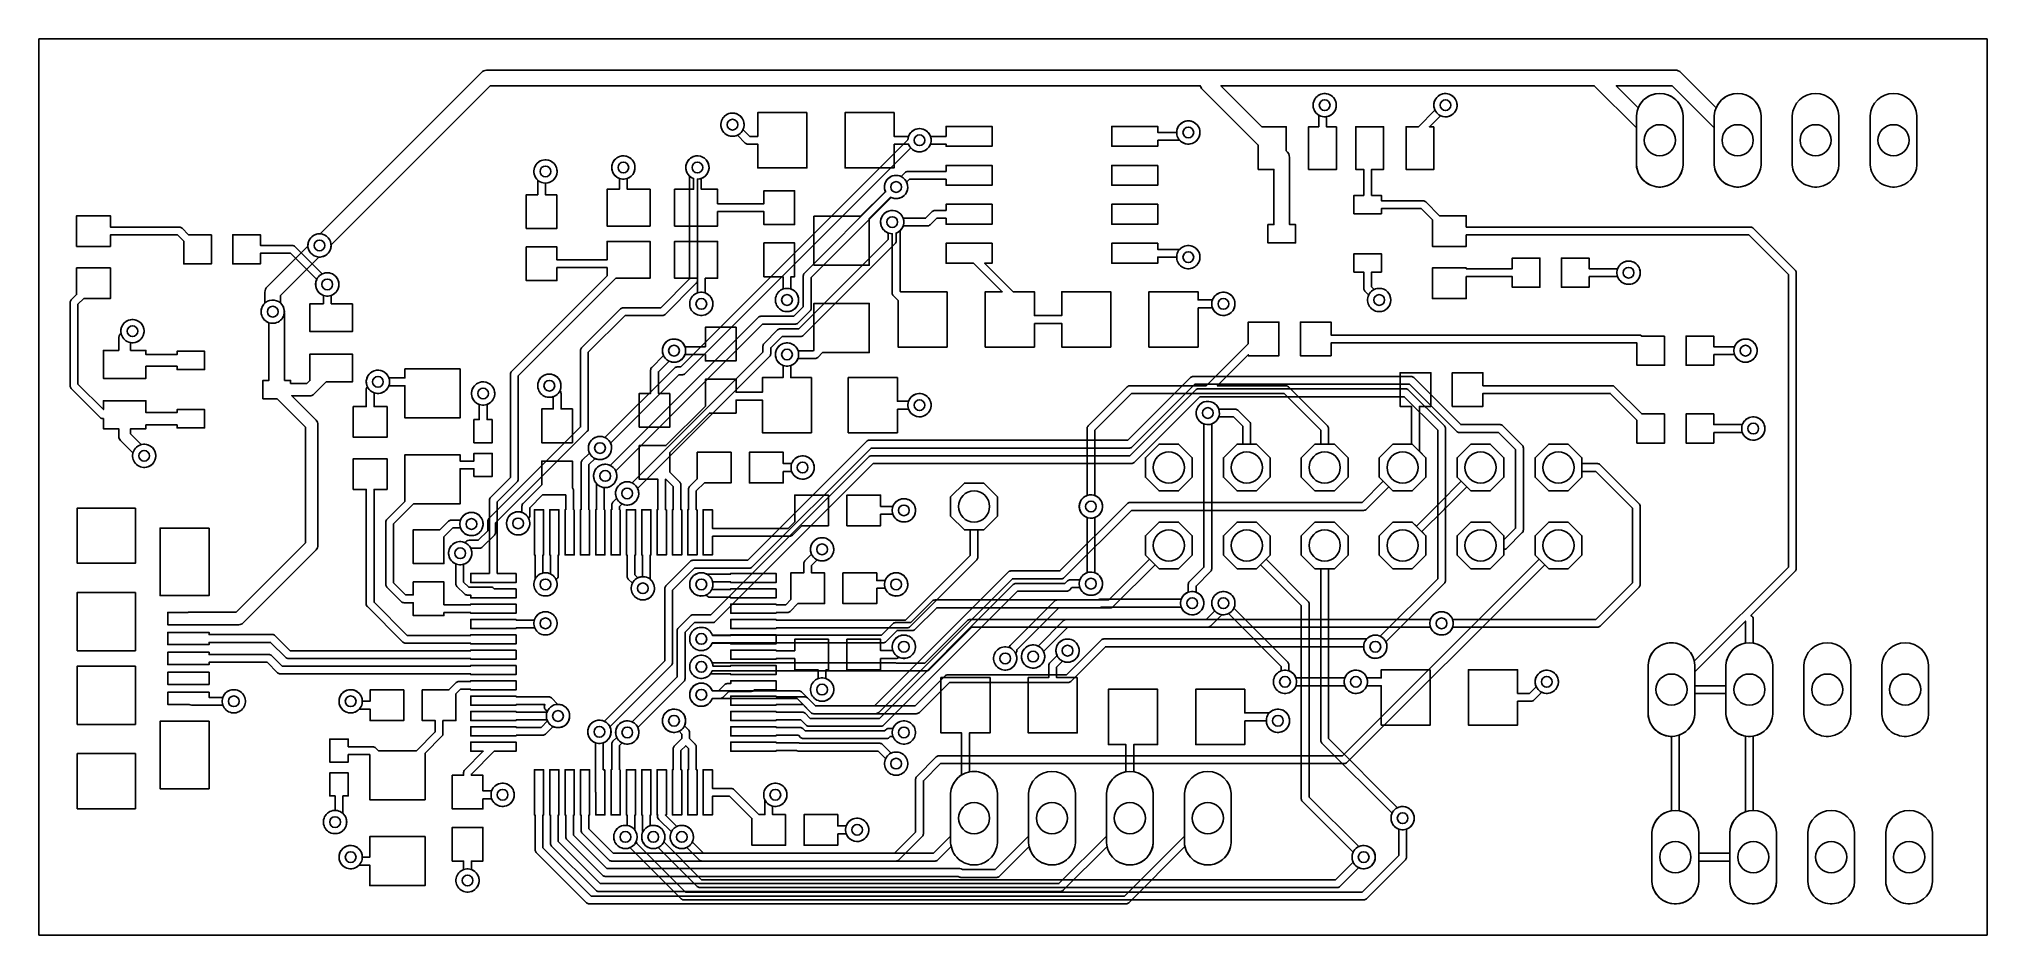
# Model space of a CAD drawing. Header units: millimetres. Extents: x 0 to 63.5, y 0 to 29.2.
import ezdxf

# ---------------------------------------------------------------- set-up
doc = ezdxf.new("R2010")
doc.units = ezdxf.units.MM

msp = doc.modelspace()

# ---------------------------------------------------------------- linework, layer by layer
at = {"layer": '16_copper'}
for points in [[(41.984, 26.679), (42.032, 26.692), (42.078, 26.711), (42.121, 26.736), (42.16, 26.766), (42.195, 26.801), (42.225, 26.84), (42.25, 26.883), (42.269, 26.929), (42.282, 26.977), (42.288, 27.026), (42.288, 27.076), (42.282, 27.125), (42.269, 27.173), (42.25, 27.219), (42.225, 27.262), (42.195, 27.301), (42.16, 27.336), (42.121, 27.366), (42.078, 27.391), (42.032, 27.41), (41.984, 27.423), (41.935, 27.429), (41.885, 27.429), (41.836, 27.423), (41.788, 27.41), (41.742, 27.391), (41.699, 27.366), (41.66, 27.336), (41.625, 27.301), (41.595, 27.262), (41.57, 27.219), (41.551, 27.173), (41.538, 27.125), (41.532, 27.076), (41.532, 27.026), (41.538, 26.977), (41.551, 26.929), (41.57, 26.883), (41.595, 26.84), (41.625, 26.801), (41.66, 26.766), (41.699, 26.736), (41.742, 26.711), (41.788, 26.692), (41.836, 26.679), (41.885, 26.673), (41.935, 26.673)], [(45.921, 26.679), (45.969, 26.692), (46.015, 26.711), (46.058, 26.736), (46.097, 26.766), (46.132, 26.801), (46.162, 26.84), (46.187, 26.883), (46.206, 26.929), (46.219, 26.977), (46.225, 27.026), (46.225, 27.076), (46.219, 27.125), (46.206, 27.173), (46.187, 27.219), (46.162, 27.262), (46.132, 27.301), (46.097, 27.336), (46.058, 27.366), (46.015, 27.391), (45.969, 27.41), (45.921, 27.423), (45.872, 27.429), (45.822, 27.429), (45.773, 27.423), (45.725, 27.41), (45.679, 27.391), (45.636, 27.366), (45.597, 27.336), (45.562, 27.301), (45.532, 27.262), (45.507, 27.219), (45.488, 27.173), (45.475, 27.125), (45.469, 27.076), (45.469, 27.026), (45.475, 26.977), (45.488, 26.929), (45.507, 26.883), (45.532, 26.84), (45.562, 26.801), (45.597, 26.766), (45.636, 26.736), (45.679, 26.711), (45.725, 26.692), (45.773, 26.679), (45.822, 26.673), (45.872, 26.673)], [(22.68, 26.044), (22.728, 26.057), (22.774, 26.076), (22.817, 26.101), (22.856, 26.131), (22.891, 26.166), (22.921, 26.205), (22.946, 26.248), (22.965, 26.294), (22.978, 26.342), (22.984, 26.391), (22.984, 26.441), (22.978, 26.49), (22.965, 26.538), (22.946, 26.584), (22.921, 26.627), (22.891, 26.666), (22.856, 26.701), (22.817, 26.731), (22.774, 26.756), (22.728, 26.775), (22.68, 26.788), (22.631, 26.794), (22.581, 26.794), (22.532, 26.788), (22.484, 26.775), (22.438, 26.756), (22.395, 26.731), (22.356, 26.701), (22.321, 26.666), (22.291, 26.627), (22.266, 26.584), (22.247, 26.538), (22.234, 26.49), (22.228, 26.441), (22.228, 26.391), (22.234, 26.342), (22.247, 26.294), (22.266, 26.248), (22.291, 26.205), (22.321, 26.166), (22.356, 26.131), (22.395, 26.101), (22.438, 26.076), (22.484, 26.057), (22.532, 26.044), (22.581, 26.038), (22.631, 26.038)], [(37.539, 25.79), (37.587, 25.803), (37.633, 25.822), (37.676, 25.847), (37.715, 25.877), (37.75, 25.912), (37.78, 25.951), (37.805, 25.994), (37.824, 26.04), (37.837, 26.088), (37.843, 26.137), (37.843, 26.187), (37.837, 26.236), (37.824, 26.284), (37.805, 26.33), (37.78, 26.373), (37.75, 26.412), (37.715, 26.447), (37.676, 26.477), (37.633, 26.502), (37.587, 26.521), (37.539, 26.534), (37.49, 26.54), (37.44, 26.54), (37.391, 26.534), (37.343, 26.521), (37.297, 26.502), (37.254, 26.477), (37.215, 26.447), (37.18, 26.412), (37.15, 26.373), (37.125, 26.33), (37.106, 26.284), (37.093, 26.236), (37.087, 26.187), (37.087, 26.137), (37.093, 26.088), (37.106, 26.04), (37.125, 25.994), (37.15, 25.951), (37.18, 25.912), (37.215, 25.877), (37.254, 25.847), (37.297, 25.822), (37.343, 25.803), (37.391, 25.79), (37.44, 25.784), (37.49, 25.784)], [(16.584, 24.52), (16.632, 24.533), (16.678, 24.552), (16.721, 24.577), (16.76, 24.607), (16.795, 24.642), (16.825, 24.681), (16.85, 24.724), (16.869, 24.77), (16.882, 24.818), (16.888, 24.867), (16.888, 24.917), (16.882, 24.966), (16.869, 25.014), (16.85, 25.06), (16.825, 25.103), (16.795, 25.142), (16.76, 25.177), (16.721, 25.207), (16.678, 25.232), (16.632, 25.251), (16.584, 25.264), (16.535, 25.27), (16.485, 25.27), (16.436, 25.264), (16.388, 25.251), (16.342, 25.232), (16.299, 25.207), (16.26, 25.177), (16.225, 25.142), (16.195, 25.103), (16.17, 25.06), (16.151, 25.014), (16.138, 24.966), (16.132, 24.917), (16.132, 24.867), (16.138, 24.818), (16.151, 24.77), (16.17, 24.724), (16.195, 24.681), (16.225, 24.642), (16.26, 24.607), (16.299, 24.577), (16.342, 24.552), (16.388, 24.533), (16.436, 24.52), (16.485, 24.514), (16.535, 24.514)], [(19.124, 24.647), (19.172, 24.66), (19.218, 24.679), (19.261, 24.704), (19.3, 24.734), (19.335, 24.769), (19.365, 24.808), (19.39, 24.851), (19.409, 24.897), (19.422, 24.945), (19.428, 24.994), (19.428, 25.044), (19.422, 25.093), (19.409, 25.141), (19.39, 25.187), (19.365, 25.23), (19.335, 25.269), (19.3, 25.304), (19.261, 25.334), (19.218, 25.359), (19.172, 25.378), (19.124, 25.391), (19.075, 25.397), (19.025, 25.397), (18.976, 25.391), (18.928, 25.378), (18.882, 25.359), (18.839, 25.334), (18.8, 25.304), (18.765, 25.269), (18.735, 25.23), (18.71, 25.187), (18.691, 25.141), (18.678, 25.093), (18.672, 25.044), (18.672, 24.994), (18.678, 24.945), (18.691, 24.897), (18.71, 24.851), (18.735, 24.808), (18.765, 24.769), (18.8, 24.734), (18.839, 24.704), (18.882, 24.679), (18.928, 24.66), (18.976, 24.647), (19.025, 24.641), (19.075, 24.641)], [(37.539, 21.726), (37.587, 21.739), (37.633, 21.758), (37.676, 21.783), (37.715, 21.813), (37.75, 21.848), (37.78, 21.887), (37.805, 21.93), (37.824, 21.976), (37.837, 22.024), (37.843, 22.073), (37.843, 22.123), (37.837, 22.172), (37.824, 22.22), (37.805, 22.266), (37.78, 22.309), (37.75, 22.348), (37.715, 22.383), (37.676, 22.413), (37.633, 22.438), (37.587, 22.457), (37.539, 22.47), (37.49, 22.476), (37.44, 22.476), (37.391, 22.47), (37.343, 22.457), (37.297, 22.438), (37.254, 22.413), (37.215, 22.383), (37.18, 22.348), (37.15, 22.309), (37.125, 22.266), (37.106, 22.22), (37.093, 22.172), (37.087, 22.123), (37.087, 22.073), (37.093, 22.024), (37.106, 21.976), (37.125, 21.93), (37.15, 21.887), (37.18, 21.848), (37.215, 21.813), (37.254, 21.783), (37.297, 21.758), (37.343, 21.739), (37.391, 21.726), (37.44, 21.72), (37.49, 21.72)], [(51.89, 21.218), (51.938, 21.231), (51.984, 21.25), (52.027, 21.275), (52.066, 21.305), (52.101, 21.34), (52.131, 21.379), (52.156, 21.422), (52.175, 21.468), (52.188, 21.516), (52.194, 21.565), (52.194, 21.615), (52.188, 21.664), (52.175, 21.712), (52.156, 21.758), (52.131, 21.801), (52.101, 21.84), (52.066, 21.875), (52.027, 21.905), (51.984, 21.93), (51.938, 21.949), (51.89, 21.962), (51.841, 21.968), (51.791, 21.968), (51.742, 21.962), (51.694, 21.949), (51.648, 21.93), (51.605, 21.905), (51.566, 21.875), (51.531, 21.84), (51.501, 21.801), (51.476, 21.758), (51.457, 21.712), (51.444, 21.664), (51.438, 21.615), (51.438, 21.565), (51.444, 21.516), (51.457, 21.468), (51.476, 21.422), (51.501, 21.379), (51.531, 21.34), (51.566, 21.305), (51.605, 21.275), (51.648, 21.25), (51.694, 21.231), (51.742, 21.218), (51.791, 21.212), (51.841, 21.212)], [(9.472, 20.837), (9.52, 20.85), (9.566, 20.869), (9.609, 20.894), (9.648, 20.924), (9.683, 20.959), (9.713, 20.998), (9.738, 21.041), (9.757, 21.087), (9.77, 21.135), (9.776, 21.184), (9.776, 21.234), (9.77, 21.283), (9.757, 21.331), (9.738, 21.377), (9.713, 21.42), (9.683, 21.459), (9.648, 21.494), (9.609, 21.524), (9.566, 21.549), (9.52, 21.568), (9.472, 21.581), (9.423, 21.587), (9.373, 21.587), (9.324, 21.581), (9.276, 21.568), (9.23, 21.549), (9.187, 21.524), (9.148, 21.494), (9.113, 21.459), (9.083, 21.42), (9.058, 21.377), (9.039, 21.331), (9.026, 21.283), (9.02, 21.234), (9.02, 21.184), (9.026, 21.135), (9.039, 21.087), (9.058, 21.041), (9.083, 20.998), (9.113, 20.959), (9.148, 20.924), (9.187, 20.894), (9.23, 20.869), (9.276, 20.85), (9.324, 20.837), (9.373, 20.831), (9.423, 20.831)], [(24.458, 20.329), (24.506, 20.342), (24.552, 20.361), (24.595, 20.386), (24.634, 20.416), (24.669, 20.451), (24.699, 20.49), (24.724, 20.533), (24.743, 20.579), (24.756, 20.627), (24.762, 20.676), (24.762, 20.726), (24.756, 20.775), (24.743, 20.823), (24.724, 20.869), (24.699, 20.912), (24.669, 20.951), (24.634, 20.986), (24.595, 21.016), (24.552, 21.041), (24.506, 21.06), (24.458, 21.073), (24.409, 21.079), (24.359, 21.079), (24.31, 21.073), (24.262, 21.06), (24.216, 21.041), (24.173, 21.016), (24.134, 20.986), (24.099, 20.951), (24.069, 20.912), (24.044, 20.869), (24.025, 20.823), (24.012, 20.775), (24.006, 20.726), (24.006, 20.676), (24.012, 20.627), (24.025, 20.579), (24.044, 20.533), (24.069, 20.49), (24.099, 20.451), (24.134, 20.416), (24.173, 20.386), (24.216, 20.361), (24.262, 20.342), (24.31, 20.329), (24.359, 20.323), (24.409, 20.323)], [(43.762, 20.329), (43.81, 20.342), (43.856, 20.361), (43.899, 20.386), (43.938, 20.416), (43.973, 20.451), (44.003, 20.49), (44.028, 20.533), (44.047, 20.579), (44.06, 20.627), (44.066, 20.676), (44.066, 20.726), (44.06, 20.775), (44.047, 20.823), (44.028, 20.869), (44.003, 20.912), (43.973, 20.951), (43.938, 20.986), (43.899, 21.016), (43.856, 21.041), (43.81, 21.06), (43.762, 21.073), (43.713, 21.079), (43.663, 21.079), (43.614, 21.073), (43.566, 21.06), (43.52, 21.041), (43.477, 21.016), (43.438, 20.986), (43.403, 20.951), (43.373, 20.912), (43.348, 20.869), (43.329, 20.823), (43.316, 20.775), (43.31, 20.726), (43.31, 20.676), (43.316, 20.627), (43.329, 20.579), (43.348, 20.533), (43.373, 20.49), (43.403, 20.451), (43.438, 20.416), (43.477, 20.386), (43.52, 20.361), (43.566, 20.342), (43.614, 20.329), (43.663, 20.323), (43.713, 20.323)], [(21.664, 20.202), (21.712, 20.215), (21.758, 20.234), (21.801, 20.259), (21.84, 20.289), (21.875, 20.324), (21.905, 20.363), (21.93, 20.406), (21.949, 20.452), (21.962, 20.5), (21.968, 20.549), (21.968, 20.599), (21.962, 20.648), (21.949, 20.696), (21.93, 20.742), (21.905, 20.785), (21.875, 20.824), (21.84, 20.859), (21.801, 20.889), (21.758, 20.914), (21.712, 20.933), (21.664, 20.946), (21.615, 20.952), (21.565, 20.952), (21.516, 20.946), (21.468, 20.933), (21.422, 20.914), (21.379, 20.889), (21.34, 20.859), (21.305, 20.824), (21.275, 20.785), (21.25, 20.742), (21.231, 20.696), (21.218, 20.648), (21.212, 20.599), (21.212, 20.549), (21.218, 20.5), (21.231, 20.452), (21.25, 20.406), (21.275, 20.363), (21.305, 20.324), (21.34, 20.289), (21.379, 20.259), (21.422, 20.234), (21.468, 20.215), (21.516, 20.202), (21.565, 20.196), (21.615, 20.196)], [(38.682, 20.202), (38.73, 20.215), (38.776, 20.234), (38.819, 20.259), (38.858, 20.289), (38.893, 20.324), (38.923, 20.363), (38.948, 20.406), (38.967, 20.452), (38.98, 20.5), (38.986, 20.549), (38.986, 20.599), (38.98, 20.648), (38.967, 20.696), (38.948, 20.742), (38.923, 20.785), (38.893, 20.824), (38.858, 20.859), (38.819, 20.889), (38.776, 20.914), (38.73, 20.933), (38.682, 20.946), (38.633, 20.952), (38.583, 20.952), (38.534, 20.946), (38.486, 20.933), (38.44, 20.914), (38.397, 20.889), (38.358, 20.859), (38.323, 20.824), (38.293, 20.785), (38.268, 20.742), (38.249, 20.696), (38.236, 20.648), (38.23, 20.599), (38.23, 20.549), (38.236, 20.5), (38.249, 20.452), (38.268, 20.406), (38.293, 20.363), (38.323, 20.324), (38.358, 20.289), (38.397, 20.259), (38.44, 20.234), (38.486, 20.215), (38.534, 20.202), (38.583, 20.196), (38.633, 20.196)], [(3.122, 19.313), (3.17, 19.326), (3.216, 19.345), (3.259, 19.37), (3.298, 19.4), (3.333, 19.435), (3.363, 19.474), (3.388, 19.517), (3.407, 19.563), (3.42, 19.611), (3.426, 19.66), (3.426, 19.71), (3.42, 19.759), (3.407, 19.807), (3.388, 19.853), (3.363, 19.896), (3.333, 19.935), (3.298, 19.97), (3.259, 20), (3.216, 20.025), (3.17, 20.044), (3.122, 20.057), (3.073, 20.063), (3.023, 20.063), (2.974, 20.057), (2.926, 20.044), (2.88, 20.025), (2.837, 20), (2.798, 19.97), (2.763, 19.935), (2.733, 19.896), (2.708, 19.853), (2.689, 19.807), (2.676, 19.759), (2.67, 19.71), (2.67, 19.66), (2.676, 19.611), (2.689, 19.563), (2.708, 19.517), (2.733, 19.474), (2.763, 19.435), (2.798, 19.4), (2.837, 19.37), (2.88, 19.345), (2.926, 19.326), (2.974, 19.313), (3.023, 19.307), (3.073, 19.307)], [(20.775, 18.678), (20.823, 18.691), (20.869, 18.71), (20.912, 18.735), (20.951, 18.765), (20.986, 18.8), (21.016, 18.839), (21.041, 18.882), (21.06, 18.928), (21.073, 18.976), (21.079, 19.025), (21.079, 19.075), (21.073, 19.124), (21.06, 19.172), (21.041, 19.218), (21.016, 19.261), (20.986, 19.3), (20.951, 19.335), (20.912, 19.365), (20.869, 19.39), (20.823, 19.409), (20.775, 19.422), (20.726, 19.428), (20.676, 19.428), (20.627, 19.422), (20.579, 19.409), (20.533, 19.39), (20.49, 19.365), (20.451, 19.335), (20.416, 19.3), (20.386, 19.261), (20.361, 19.218), (20.342, 19.172), (20.329, 19.124), (20.323, 19.075), (20.323, 19.025), (20.329, 18.976), (20.342, 18.928), (20.361, 18.882), (20.386, 18.839), (20.416, 18.8), (20.451, 18.765), (20.49, 18.735), (20.533, 18.71), (20.579, 18.691), (20.627, 18.678), (20.676, 18.672), (20.726, 18.672)], [(24.458, 18.551), (24.506, 18.564), (24.552, 18.583), (24.595, 18.608), (24.634, 18.638), (24.669, 18.673), (24.699, 18.712), (24.724, 18.755), (24.743, 18.801), (24.756, 18.849), (24.762, 18.898), (24.762, 18.948), (24.756, 18.997), (24.743, 19.045), (24.724, 19.091), (24.699, 19.134), (24.669, 19.173), (24.634, 19.208), (24.595, 19.238), (24.552, 19.263), (24.506, 19.282), (24.458, 19.295), (24.409, 19.301), (24.359, 19.301), (24.31, 19.295), (24.262, 19.282), (24.216, 19.263), (24.173, 19.238), (24.134, 19.208), (24.099, 19.173), (24.069, 19.134), (24.044, 19.091), (24.025, 19.045), (24.012, 18.997), (24.006, 18.948), (24.006, 18.898), (24.012, 18.849), (24.025, 18.801), (24.044, 18.755), (24.069, 18.712), (24.099, 18.673), (24.134, 18.638), (24.173, 18.608), (24.216, 18.583), (24.262, 18.564), (24.31, 18.551), (24.359, 18.545), (24.409, 18.545)], [(55.7, 18.678), (55.748, 18.691), (55.794, 18.71), (55.837, 18.735), (55.876, 18.765), (55.911, 18.8), (55.941, 18.839), (55.966, 18.882), (55.985, 18.928), (55.998, 18.976), (56.004, 19.025), (56.004, 19.075), (55.998, 19.124), (55.985, 19.172), (55.966, 19.218), (55.941, 19.261), (55.911, 19.3), (55.876, 19.335), (55.837, 19.365), (55.794, 19.39), (55.748, 19.409), (55.7, 19.422), (55.651, 19.428), (55.601, 19.428), (55.552, 19.422), (55.504, 19.409), (55.458, 19.39), (55.415, 19.365), (55.376, 19.335), (55.341, 19.3), (55.311, 19.261), (55.286, 19.218), (55.267, 19.172), (55.254, 19.124), (55.248, 19.075), (55.248, 19.025), (55.254, 18.976), (55.267, 18.928), (55.286, 18.882), (55.311, 18.839), (55.341, 18.8), (55.376, 18.765), (55.415, 18.735), (55.458, 18.71), (55.504, 18.691), (55.552, 18.678), (55.601, 18.672), (55.651, 18.672)], [(11.123, 17.662), (11.171, 17.675), (11.217, 17.694), (11.26, 17.719), (11.299, 17.749), (11.334, 17.784), (11.364, 17.823), (11.389, 17.866), (11.408, 17.912), (11.421, 17.96), (11.427, 18.009), (11.427, 18.059), (11.421, 18.108), (11.408, 18.156), (11.389, 18.202), (11.364, 18.245), (11.334, 18.284), (11.299, 18.319), (11.26, 18.349), (11.217, 18.374), (11.171, 18.393), (11.123, 18.406), (11.074, 18.412), (11.024, 18.412), (10.975, 18.406), (10.927, 18.393), (10.881, 18.374), (10.838, 18.349), (10.799, 18.319), (10.764, 18.284), (10.734, 18.245), (10.709, 18.202), (10.69, 18.156), (10.677, 18.108), (10.671, 18.059), (10.671, 18.009), (10.677, 17.96), (10.69, 17.912), (10.709, 17.866), (10.734, 17.823), (10.764, 17.784), (10.799, 17.749), (10.838, 17.719), (10.881, 17.694), (10.927, 17.675), (10.975, 17.662), (11.024, 17.656), (11.074, 17.656)], [(14.552, 17.281), (14.6, 17.294), (14.646, 17.313), (14.689, 17.338), (14.728, 17.368), (14.763, 17.403), (14.793, 17.442), (14.818, 17.485), (14.837, 17.531), (14.85, 17.579), (14.856, 17.628), (14.856, 17.678), (14.85, 17.727), (14.837, 17.775), (14.818, 17.821), (14.793, 17.864), (14.763, 17.903), (14.728, 17.938), (14.689, 17.968), (14.646, 17.993), (14.6, 18.012), (14.552, 18.025), (14.503, 18.031), (14.453, 18.031), (14.404, 18.025), (14.356, 18.012), (14.31, 17.993), (14.267, 17.968), (14.228, 17.938), (14.193, 17.903), (14.163, 17.864), (14.138, 17.821), (14.119, 17.775), (14.106, 17.727), (14.1, 17.678), (14.1, 17.628), (14.106, 17.579), (14.119, 17.531), (14.138, 17.485), (14.163, 17.442), (14.193, 17.403), (14.228, 17.368), (14.267, 17.338), (14.31, 17.313), (14.356, 17.294), (14.404, 17.281), (14.453, 17.275), (14.503, 17.275)], [(16.711, 17.535), (16.759, 17.548), (16.805, 17.567), (16.848, 17.592), (16.887, 17.622), (16.922, 17.657), (16.952, 17.696), (16.977, 17.739), (16.996, 17.785), (17.009, 17.833), (17.015, 17.882), (17.015, 17.932), (17.009, 17.981), (16.996, 18.029), (16.977, 18.075), (16.952, 18.118), (16.922, 18.157), (16.887, 18.192), (16.848, 18.222), (16.805, 18.247), (16.759, 18.266), (16.711, 18.279), (16.662, 18.285), (16.612, 18.285), (16.563, 18.279), (16.515, 18.266), (16.469, 18.247), (16.426, 18.222), (16.387, 18.192), (16.352, 18.157), (16.322, 18.118), (16.297, 18.075), (16.278, 18.029), (16.265, 17.981), (16.259, 17.932), (16.259, 17.882), (16.265, 17.833), (16.278, 17.785), (16.297, 17.739), (16.322, 17.696), (16.352, 17.657), (16.387, 17.622), (16.426, 17.592), (16.469, 17.567), (16.515, 17.548), (16.563, 17.535), (16.612, 17.529), (16.662, 17.529)], [(28.776, 16.9), (28.824, 16.913), (28.87, 16.932), (28.913, 16.957), (28.952, 16.987), (28.987, 17.022), (29.017, 17.061), (29.042, 17.104), (29.061, 17.15), (29.074, 17.198), (29.08, 17.247), (29.08, 17.297), (29.074, 17.346), (29.061, 17.394), (29.042, 17.44), (29.017, 17.483), (28.987, 17.522), (28.952, 17.557), (28.913, 17.587), (28.87, 17.612), (28.824, 17.631), (28.776, 17.644), (28.727, 17.65), (28.677, 17.65), (28.628, 17.644), (28.58, 17.631), (28.534, 17.612), (28.491, 17.587), (28.452, 17.557), (28.417, 17.522), (28.387, 17.483), (28.362, 17.44), (28.343, 17.394), (28.33, 17.346), (28.324, 17.297), (28.324, 17.247), (28.33, 17.198), (28.343, 17.15), (28.362, 17.104), (28.387, 17.061), (28.417, 17.022), (28.452, 16.987), (28.491, 16.957), (28.534, 16.932), (28.58, 16.913), (28.628, 16.9), (28.677, 16.894), (28.727, 16.894)], [(55.954, 16.138), (56.002, 16.151), (56.048, 16.17), (56.091, 16.195), (56.13, 16.225), (56.165, 16.26), (56.195, 16.299), (56.22, 16.342), (56.239, 16.388), (56.252, 16.436), (56.258, 16.485), (56.258, 16.535), (56.252, 16.584), (56.239, 16.632), (56.22, 16.678), (56.195, 16.721), (56.165, 16.76), (56.13, 16.795), (56.091, 16.825), (56.048, 16.85), (56.002, 16.869), (55.954, 16.882), (55.905, 16.888), (55.855, 16.888), (55.806, 16.882), (55.758, 16.869), (55.712, 16.85), (55.669, 16.825), (55.63, 16.795), (55.595, 16.76), (55.565, 16.721), (55.54, 16.678), (55.521, 16.632), (55.508, 16.584), (55.502, 16.535), (55.502, 16.485), (55.508, 16.436), (55.521, 16.388), (55.54, 16.342), (55.565, 16.299), (55.595, 16.26), (55.63, 16.225), (55.669, 16.195), (55.712, 16.17), (55.758, 16.151), (55.806, 16.138), (55.855, 16.132), (55.905, 16.132)], [(3.503, 15.249), (3.551, 15.262), (3.597, 15.281), (3.64, 15.306), (3.679, 15.336), (3.714, 15.371), (3.744, 15.41), (3.769, 15.453), (3.788, 15.499), (3.801, 15.547), (3.807, 15.596), (3.807, 15.646), (3.801, 15.695), (3.788, 15.743), (3.769, 15.789), (3.744, 15.832), (3.714, 15.871), (3.679, 15.906), (3.64, 15.936), (3.597, 15.961), (3.551, 15.98), (3.503, 15.993), (3.454, 15.999), (3.404, 15.999), (3.355, 15.993), (3.307, 15.98), (3.261, 15.961), (3.218, 15.936), (3.179, 15.906), (3.144, 15.871), (3.114, 15.832), (3.089, 15.789), (3.07, 15.743), (3.057, 15.695), (3.051, 15.646), (3.051, 15.596), (3.057, 15.547), (3.07, 15.499), (3.089, 15.453), (3.114, 15.41), (3.144, 15.371), (3.179, 15.336), (3.218, 15.306), (3.261, 15.281), (3.307, 15.262), (3.355, 15.249), (3.404, 15.243), (3.454, 15.243)], [(37.592, 14.924), (37.592, 15.556), (37.146, 16.002), (36.514, 16.002), (36.068, 15.556), (36.068, 14.924), (36.514, 14.478), (37.146, 14.478)], [(40.132, 14.924), (40.132, 15.556), (39.686, 16.002), (39.054, 16.002), (38.608, 15.556), (38.608, 14.924), (39.054, 14.478), (39.686, 14.478)], [(42.672, 14.924), (42.672, 15.556), (42.226, 16.002), (41.594, 16.002), (41.148, 15.556), (41.148, 14.924), (41.594, 14.478), (42.226, 14.478)], [(45.212, 14.924), (45.212, 15.556), (44.766, 16.002), (44.134, 16.002), (43.688, 15.556), (43.688, 14.924), (44.134, 14.478), (44.766, 14.478)], [(47.752, 14.924), (47.752, 15.556), (47.306, 16.002), (46.674, 16.002), (46.228, 15.556), (46.228, 14.924), (46.674, 14.478), (47.306, 14.478)], [(50.292, 14.924), (50.292, 15.556), (49.846, 16.002), (49.214, 16.002), (48.768, 15.556), (48.768, 14.924), (49.214, 14.478), (49.846, 14.478)], [(24.966, 14.868), (25.014, 14.881), (25.06, 14.9), (25.103, 14.925), (25.142, 14.955), (25.177, 14.99), (25.207, 15.029), (25.232, 15.072), (25.251, 15.118), (25.264, 15.166), (25.27, 15.215), (25.27, 15.265), (25.264, 15.314), (25.251, 15.362), (25.232, 15.408), (25.207, 15.451), (25.177, 15.49), (25.142, 15.525), (25.103, 15.555), (25.06, 15.58), (25.014, 15.599), (24.966, 15.612), (24.917, 15.618), (24.867, 15.618), (24.818, 15.612), (24.77, 15.599), (24.724, 15.58), (24.681, 15.555), (24.642, 15.525), (24.607, 15.49), (24.577, 15.451), (24.552, 15.408), (24.533, 15.362), (24.52, 15.314), (24.514, 15.265), (24.514, 15.215), (24.52, 15.166), (24.533, 15.118), (24.552, 15.072), (24.577, 15.029), (24.607, 14.99), (24.642, 14.955), (24.681, 14.925), (24.724, 14.9), (24.77, 14.881), (24.818, 14.868), (24.867, 14.862), (24.917, 14.862)], [(31.242, 13.654), (31.242, 14.286), (30.796, 14.732), (30.164, 14.732), (29.718, 14.286), (29.718, 13.654), (30.164, 13.208), (30.796, 13.208)], [(28.268, 13.471), (28.316, 13.484), (28.362, 13.503), (28.405, 13.528), (28.444, 13.558), (28.479, 13.593), (28.509, 13.632), (28.534, 13.675), (28.553, 13.721), (28.566, 13.769), (28.572, 13.818), (28.572, 13.868), (28.566, 13.917), (28.553, 13.965), (28.534, 14.011), (28.509, 14.054), (28.479, 14.093), (28.444, 14.128), (28.405, 14.158), (28.362, 14.183), (28.316, 14.202), (28.268, 14.215), (28.219, 14.221), (28.169, 14.221), (28.12, 14.215), (28.072, 14.202), (28.026, 14.183), (27.983, 14.158), (27.944, 14.128), (27.909, 14.093), (27.879, 14.054), (27.854, 14.011), (27.835, 13.965), (27.822, 13.917), (27.816, 13.868), (27.816, 13.818), (27.822, 13.769), (27.835, 13.721), (27.854, 13.675), (27.879, 13.632), (27.909, 13.593), (27.944, 13.558), (27.983, 13.528), (28.026, 13.503), (28.072, 13.484), (28.12, 13.471), (28.169, 13.465), (28.219, 13.465)], [(14.171, 13.027), (14.219, 13.04), (14.265, 13.058), (14.308, 13.083), (14.347, 13.113), (14.382, 13.149), (14.412, 13.188), (14.437, 13.231), (14.456, 13.277), (14.469, 13.324), (14.475, 13.374), (14.475, 13.423), (14.469, 13.472), (14.456, 13.52), (14.437, 13.566), (14.412, 13.609), (14.382, 13.648), (14.347, 13.683), (14.308, 13.714), (14.265, 13.738), (14.219, 13.757), (14.171, 13.77), (14.122, 13.777), (14.072, 13.777), (14.023, 13.77), (13.975, 13.757), (13.929, 13.738), (13.886, 13.714), (13.847, 13.683), (13.812, 13.648), (13.782, 13.609), (13.757, 13.566), (13.738, 13.52), (13.725, 13.472), (13.719, 13.423), (13.719, 13.374), (13.725, 13.324), (13.738, 13.277), (13.757, 13.231), (13.782, 13.188), (13.812, 13.149), (13.847, 13.113), (13.886, 13.083), (13.929, 13.058), (13.975, 13.04), (14.023, 13.027), (14.072, 13.02), (14.122, 13.02)], [(15.693, 13.048), (15.741, 13.061), (15.787, 13.079), (15.83, 13.104), (15.869, 13.134), (15.904, 13.17), (15.935, 13.209), (15.959, 13.252), (15.978, 13.298), (15.991, 13.345), (15.998, 13.395), (15.998, 13.444), (15.991, 13.493), (15.978, 13.541), (15.959, 13.587), (15.935, 13.63), (15.904, 13.669), (15.869, 13.704), (15.83, 13.735), (15.787, 13.759), (15.741, 13.778), (15.693, 13.791), (15.644, 13.798), (15.595, 13.798), (15.545, 13.791), (15.498, 13.778), (15.452, 13.759), (15.409, 13.735), (15.37, 13.704), (15.334, 13.669), (15.304, 13.63), (15.279, 13.587), (15.261, 13.541), (15.248, 13.493), (15.241, 13.444), (15.241, 13.395), (15.248, 13.345), (15.261, 13.298), (15.279, 13.252), (15.304, 13.209), (15.334, 13.17), (15.37, 13.134), (15.409, 13.104), (15.452, 13.079), (15.498, 13.061), (15.545, 13.048), (15.595, 13.041), (15.644, 13.041)], [(40.132, 12.384), (40.132, 13.016), (39.686, 13.462), (39.054, 13.462), (38.608, 13.016), (38.608, 12.384), (39.054, 11.938), (39.686, 11.938)], [(42.672, 12.384), (42.672, 13.016), (42.226, 13.462), (41.594, 13.462), (41.148, 13.016), (41.148, 12.384), (41.594, 11.938), (42.226, 11.938)], [(25.601, 12.201), (25.649, 12.214), (25.695, 12.233), (25.738, 12.258), (25.777, 12.288), (25.812, 12.323), (25.842, 12.362), (25.867, 12.405), (25.886, 12.451), (25.899, 12.499), (25.905, 12.548), (25.905, 12.598), (25.899, 12.647), (25.886, 12.695), (25.867, 12.741), (25.842, 12.784), (25.812, 12.823), (25.777, 12.858), (25.738, 12.888), (25.695, 12.913), (25.649, 12.932), (25.601, 12.945), (25.552, 12.951), (25.502, 12.951), (25.453, 12.945), (25.405, 12.932), (25.359, 12.913), (25.316, 12.888), (25.277, 12.858), (25.242, 12.823), (25.212, 12.784), (25.187, 12.741), (25.168, 12.695), (25.155, 12.647), (25.149, 12.598), (25.149, 12.548), (25.155, 12.499), (25.168, 12.451), (25.187, 12.405), (25.212, 12.362), (25.242, 12.323), (25.277, 12.288), (25.316, 12.258), (25.359, 12.233), (25.405, 12.214), (25.453, 12.201), (25.502, 12.195), (25.552, 12.195)], [(16.584, 11.058), (16.632, 11.071), (16.678, 11.09), (16.721, 11.115), (16.76, 11.145), (16.795, 11.18), (16.825, 11.219), (16.85, 11.262), (16.869, 11.308), (16.882, 11.356), (16.888, 11.405), (16.888, 11.455), (16.882, 11.504), (16.869, 11.552), (16.85, 11.598), (16.825, 11.641), (16.795, 11.68), (16.76, 11.715), (16.721, 11.745), (16.678, 11.77), (16.632, 11.789), (16.584, 11.802), (16.535, 11.808), (16.485, 11.808), (16.436, 11.802), (16.388, 11.789), (16.342, 11.77), (16.299, 11.745), (16.26, 11.715), (16.225, 11.68), (16.195, 11.641), (16.17, 11.598), (16.151, 11.552), (16.138, 11.504), (16.132, 11.455), (16.132, 11.405), (16.138, 11.356), (16.151, 11.308), (16.17, 11.262), (16.195, 11.219), (16.225, 11.18), (16.26, 11.145), (16.299, 11.115), (16.342, 11.09), (16.388, 11.071), (16.436, 11.058), (16.485, 11.052), (16.535, 11.052)], [(19.759, 10.931), (19.807, 10.944), (19.853, 10.963), (19.896, 10.988), (19.935, 11.018), (19.97, 11.053), (20, 11.092), (20.025, 11.135), (20.044, 11.181), (20.057, 11.229), (20.063, 11.278), (20.063, 11.328), (20.057, 11.377), (20.044, 11.425), (20.025, 11.471), (20, 11.514), (19.97, 11.553), (19.935, 11.588), (19.896, 11.618), (19.853, 11.643), (19.807, 11.662), (19.759, 11.675), (19.71, 11.681), (19.66, 11.681), (19.611, 11.675), (19.563, 11.662), (19.517, 11.643), (19.474, 11.618), (19.435, 11.588), (19.4, 11.553), (19.37, 11.514), (19.345, 11.471), (19.326, 11.425), (19.313, 11.377), (19.307, 11.328), (19.307, 11.278), (19.313, 11.229), (19.326, 11.181), (19.345, 11.135), (19.37, 11.092), (19.4, 11.053), (19.435, 11.018), (19.474, 10.988), (19.517, 10.963), (19.563, 10.944), (19.611, 10.931), (19.66, 10.925), (19.71, 10.925)], [(21.664, 11.058), (21.712, 11.071), (21.758, 11.09), (21.801, 11.115), (21.84, 11.145), (21.875, 11.18), (21.905, 11.219), (21.93, 11.262), (21.949, 11.308), (21.962, 11.356), (21.968, 11.405), (21.968, 11.455), (21.962, 11.504), (21.949, 11.552), (21.93, 11.598), (21.905, 11.641), (21.875, 11.68), (21.84, 11.715), (21.801, 11.745), (21.758, 11.77), (21.712, 11.789), (21.664, 11.802), (21.615, 11.808), (21.565, 11.808), (21.516, 11.802), (21.468, 11.789), (21.422, 11.77), (21.379, 11.745), (21.34, 11.715), (21.305, 11.68), (21.275, 11.641), (21.25, 11.598), (21.231, 11.552), (21.218, 11.504), (21.212, 11.455), (21.212, 11.405), (21.218, 11.356), (21.231, 11.308), (21.25, 11.262), (21.275, 11.219), (21.305, 11.18), (21.34, 11.145), (21.379, 11.115), (21.422, 11.09), (21.468, 11.071), (21.516, 11.058), (21.565, 11.052), (21.615, 11.052)], [(28.014, 11.058), (28.062, 11.071), (28.108, 11.09), (28.151, 11.115), (28.19, 11.145), (28.225, 11.18), (28.255, 11.219), (28.28, 11.262), (28.299, 11.308), (28.312, 11.356), (28.318, 11.405), (28.318, 11.455), (28.312, 11.504), (28.299, 11.552), (28.28, 11.598), (28.255, 11.641), (28.225, 11.68), (28.19, 11.715), (28.151, 11.745), (28.108, 11.77), (28.062, 11.789), (28.014, 11.802), (27.965, 11.808), (27.915, 11.808), (27.866, 11.802), (27.818, 11.789), (27.772, 11.77), (27.729, 11.745), (27.69, 11.715), (27.655, 11.68), (27.625, 11.641), (27.6, 11.598), (27.581, 11.552), (27.568, 11.504), (27.562, 11.455), (27.562, 11.405), (27.568, 11.356), (27.581, 11.308), (27.6, 11.262), (27.625, 11.219), (27.655, 11.18), (27.69, 11.145), (27.729, 11.115), (27.772, 11.09), (27.818, 11.071), (27.866, 11.058), (27.915, 11.052), (27.965, 11.052)], [(38.682, 10.446), (38.73, 10.459), (38.776, 10.478), (38.819, 10.502), (38.858, 10.533), (38.893, 10.568), (38.923, 10.607), (38.948, 10.65), (38.967, 10.696), (38.98, 10.744), (38.986, 10.793), (38.986, 10.842), (38.98, 10.892), (38.967, 10.939), (38.948, 10.985), (38.923, 11.028), (38.893, 11.068), (38.858, 11.103), (38.819, 11.133), (38.776, 11.158), (38.73, 11.176), (38.682, 11.189), (38.633, 11.196), (38.583, 11.196), (38.534, 11.189), (38.486, 11.176), (38.44, 11.158), (38.397, 11.133), (38.358, 11.103), (38.323, 11.068), (38.293, 11.028), (38.268, 10.985), (38.249, 10.939), (38.236, 10.892), (38.23, 10.842), (38.23, 10.793), (38.236, 10.744), (38.249, 10.696), (38.268, 10.65), (38.293, 10.607), (38.323, 10.568), (38.358, 10.533), (38.397, 10.502), (38.44, 10.478), (38.486, 10.459), (38.534, 10.446), (38.583, 10.439), (38.633, 10.439)], [(16.584, 9.788), (16.632, 9.801), (16.678, 9.82), (16.721, 9.845), (16.76, 9.875), (16.795, 9.91), (16.825, 9.949), (16.85, 9.992), (16.869, 10.038), (16.882, 10.086), (16.888, 10.135), (16.888, 10.185), (16.882, 10.234), (16.869, 10.282), (16.85, 10.328), (16.825, 10.371), (16.795, 10.41), (16.76, 10.445), (16.721, 10.475), (16.678, 10.5), (16.632, 10.519), (16.584, 10.532), (16.535, 10.538), (16.485, 10.538), (16.436, 10.532), (16.388, 10.519), (16.342, 10.5), (16.299, 10.475), (16.26, 10.445), (16.225, 10.41), (16.195, 10.371), (16.17, 10.328), (16.151, 10.282), (16.138, 10.234), (16.132, 10.185), (16.132, 10.135), (16.138, 10.086), (16.151, 10.038), (16.17, 9.992), (16.195, 9.949), (16.225, 9.91), (16.26, 9.875), (16.299, 9.845), (16.342, 9.82), (16.388, 9.801), (16.436, 9.788), (16.485, 9.782), (16.535, 9.782)], [(28.268, 9.026), (28.316, 9.039), (28.362, 9.058), (28.405, 9.083), (28.444, 9.113), (28.479, 9.148), (28.509, 9.187), (28.534, 9.23), (28.553, 9.276), (28.566, 9.324), (28.572, 9.373), (28.572, 9.423), (28.566, 9.472), (28.553, 9.52), (28.534, 9.566), (28.509, 9.609), (28.479, 9.648), (28.444, 9.683), (28.405, 9.713), (28.362, 9.738), (28.316, 9.757), (28.268, 9.77), (28.219, 9.776), (28.169, 9.776), (28.12, 9.77), (28.072, 9.757), (28.026, 9.738), (27.983, 9.713), (27.944, 9.683), (27.909, 9.648), (27.879, 9.609), (27.854, 9.566), (27.835, 9.52), (27.822, 9.472), (27.816, 9.423), (27.816, 9.373), (27.822, 9.324), (27.835, 9.276), (27.854, 9.23), (27.879, 9.187), (27.909, 9.148), (27.944, 9.113), (27.983, 9.083), (28.026, 9.058), (28.072, 9.039), (28.12, 9.026), (28.169, 9.02), (28.219, 9.02)], [(33.602, 8.899), (33.65, 8.912), (33.696, 8.931), (33.739, 8.956), (33.778, 8.986), (33.813, 9.021), (33.843, 9.06), (33.868, 9.103), (33.887, 9.149), (33.9, 9.197), (33.906, 9.246), (33.906, 9.296), (33.9, 9.345), (33.887, 9.393), (33.868, 9.439), (33.843, 9.482), (33.813, 9.521), (33.778, 9.556), (33.739, 9.586), (33.696, 9.611), (33.65, 9.63), (33.602, 9.643), (33.553, 9.649), (33.503, 9.649), (33.454, 9.643), (33.406, 9.63), (33.36, 9.611), (33.317, 9.586), (33.278, 9.556), (33.243, 9.521), (33.213, 9.482), (33.188, 9.439), (33.169, 9.393), (33.156, 9.345), (33.15, 9.296), (33.15, 9.246), (33.156, 9.197), (33.169, 9.149), (33.188, 9.103), (33.213, 9.06), (33.243, 9.021), (33.278, 8.986), (33.317, 8.956), (33.36, 8.931), (33.406, 8.912), (33.454, 8.899), (33.503, 8.893), (33.553, 8.893)], [(31.57, 8.645), (31.618, 8.658), (31.664, 8.677), (31.707, 8.702), (31.746, 8.732), (31.781, 8.767), (31.811, 8.806), (31.836, 8.849), (31.855, 8.895), (31.868, 8.943), (31.874, 8.992), (31.874, 9.042), (31.868, 9.091), (31.855, 9.139), (31.836, 9.185), (31.811, 9.228), (31.781, 9.267), (31.746, 9.302), (31.707, 9.332), (31.664, 9.357), (31.618, 9.376), (31.57, 9.389), (31.521, 9.395), (31.471, 9.395), (31.422, 9.389), (31.374, 9.376), (31.328, 9.357), (31.285, 9.332), (31.246, 9.302), (31.211, 9.267), (31.181, 9.228), (31.156, 9.185), (31.137, 9.139), (31.124, 9.091), (31.118, 9.042), (31.118, 8.992), (31.124, 8.943), (31.137, 8.895), (31.156, 8.849), (31.181, 8.806), (31.211, 8.767), (31.246, 8.732), (31.285, 8.702), (31.328, 8.677), (31.374, 8.658), (31.422, 8.645), (31.471, 8.639), (31.521, 8.639)], [(32.479, 8.706), (32.527, 8.719), (32.572, 8.738), (32.615, 8.763), (32.655, 8.793), (32.69, 8.828), (32.72, 8.867), (32.745, 8.91), (32.764, 8.956), (32.777, 9.004), (32.783, 9.053), (32.783, 9.103), (32.777, 9.152), (32.764, 9.2), (32.745, 9.245), (32.72, 9.288), (32.69, 9.328), (32.655, 9.363), (32.615, 9.393), (32.572, 9.418), (32.527, 9.437), (32.479, 9.45), (32.43, 9.456), (32.38, 9.456), (32.331, 9.45), (32.283, 9.437), (32.237, 9.418), (32.194, 9.393), (32.155, 9.363), (32.12, 9.328), (32.09, 9.288), (32.065, 9.245), (32.046, 9.2), (32.033, 9.152), (32.027, 9.103), (32.027, 9.053), (32.033, 9.004), (32.046, 8.956), (32.065, 8.91), (32.09, 8.867), (32.12, 8.828), (32.155, 8.793), (32.194, 8.763), (32.237, 8.738), (32.283, 8.719), (32.331, 8.706), (32.38, 8.7), (32.43, 8.7)], [(25.601, 7.629), (25.649, 7.642), (25.695, 7.661), (25.738, 7.686), (25.777, 7.716), (25.812, 7.751), (25.842, 7.79), (25.867, 7.833), (25.886, 7.879), (25.899, 7.927), (25.905, 7.976), (25.905, 8.026), (25.899, 8.075), (25.886, 8.123), (25.867, 8.169), (25.842, 8.212), (25.812, 8.251), (25.777, 8.286), (25.738, 8.316), (25.695, 8.341), (25.649, 8.36), (25.601, 8.373), (25.552, 8.379), (25.502, 8.379), (25.453, 8.373), (25.405, 8.36), (25.359, 8.341), (25.316, 8.316), (25.277, 8.286), (25.242, 8.251), (25.212, 8.212), (25.187, 8.169), (25.168, 8.123), (25.155, 8.075), (25.149, 8.026), (25.149, 7.976), (25.155, 7.927), (25.168, 7.879), (25.187, 7.833), (25.212, 7.79), (25.242, 7.751), (25.277, 7.716), (25.316, 7.686), (25.359, 7.661), (25.405, 7.642), (25.453, 7.629), (25.502, 7.623), (25.552, 7.623)], [(49.223, 7.883), (49.271, 7.896), (49.317, 7.915), (49.36, 7.94), (49.399, 7.97), (49.434, 8.005), (49.464, 8.044), (49.489, 8.087), (49.508, 8.133), (49.521, 8.181), (49.527, 8.23), (49.527, 8.28), (49.521, 8.329), (49.508, 8.377), (49.489, 8.423), (49.464, 8.466), (49.434, 8.505), (49.399, 8.54), (49.36, 8.57), (49.317, 8.595), (49.271, 8.614), (49.223, 8.627), (49.174, 8.633), (49.124, 8.633), (49.075, 8.627), (49.027, 8.614), (48.981, 8.595), (48.938, 8.57), (48.899, 8.54), (48.864, 8.505), (48.834, 8.466), (48.809, 8.423), (48.79, 8.377), (48.777, 8.329), (48.771, 8.28), (48.771, 8.23), (48.777, 8.181), (48.79, 8.133), (48.809, 8.087), (48.834, 8.044), (48.864, 8.005), (48.899, 7.97), (48.938, 7.94), (48.981, 7.915), (49.027, 7.896), (49.075, 7.883), (49.124, 7.877), (49.174, 7.877)], [(6.424, 7.248), (6.472, 7.261), (6.518, 7.28), (6.561, 7.305), (6.6, 7.335), (6.635, 7.37), (6.665, 7.409), (6.69, 7.452), (6.709, 7.498), (6.722, 7.546), (6.728, 7.595), (6.728, 7.645), (6.722, 7.694), (6.709, 7.742), (6.69, 7.788), (6.665, 7.831), (6.635, 7.87), (6.6, 7.905), (6.561, 7.935), (6.518, 7.96), (6.472, 7.979), (6.424, 7.992), (6.375, 7.998), (6.325, 7.998), (6.276, 7.992), (6.228, 7.979), (6.182, 7.96), (6.139, 7.935), (6.1, 7.905), (6.065, 7.87), (6.035, 7.831), (6.01, 7.788), (5.991, 7.742), (5.978, 7.694), (5.972, 7.645), (5.972, 7.595), (5.978, 7.546), (5.991, 7.498), (6.01, 7.452), (6.035, 7.409), (6.065, 7.37), (6.1, 7.335), (6.139, 7.305), (6.182, 7.28), (6.228, 7.261), (6.276, 7.248), (6.325, 7.242), (6.375, 7.242)], [(10.234, 7.248), (10.282, 7.261), (10.328, 7.28), (10.371, 7.305), (10.41, 7.335), (10.445, 7.37), (10.475, 7.409), (10.5, 7.452), (10.519, 7.498), (10.532, 7.546), (10.538, 7.595), (10.538, 7.645), (10.532, 7.694), (10.519, 7.742), (10.5, 7.788), (10.475, 7.831), (10.445, 7.87), (10.41, 7.905), (10.371, 7.935), (10.328, 7.96), (10.282, 7.979), (10.234, 7.992), (10.185, 7.998), (10.135, 7.998), (10.086, 7.992), (10.038, 7.979), (9.992, 7.96), (9.949, 7.935), (9.91, 7.905), (9.875, 7.87), (9.845, 7.831), (9.82, 7.788), (9.801, 7.742), (9.788, 7.694), (9.782, 7.645), (9.782, 7.595), (9.788, 7.546), (9.801, 7.498), (9.82, 7.452), (9.845, 7.409), (9.875, 7.37), (9.91, 7.335), (9.949, 7.305), (9.992, 7.28), (10.038, 7.261), (10.086, 7.248), (10.135, 7.242), (10.185, 7.242)], [(16.993, 6.768), (17.041, 6.781), (17.087, 6.8), (17.13, 6.825), (17.169, 6.855), (17.204, 6.89), (17.234, 6.929), (17.259, 6.972), (17.278, 7.018), (17.291, 7.066), (17.297, 7.115), (17.297, 7.165), (17.291, 7.214), (17.278, 7.262), (17.259, 7.308), (17.234, 7.351), (17.204, 7.39), (17.169, 7.425), (17.13, 7.455), (17.087, 7.48), (17.041, 7.499), (16.993, 7.512), (16.944, 7.518), (16.894, 7.518), (16.845, 7.512), (16.797, 7.499), (16.751, 7.48), (16.708, 7.455), (16.669, 7.425), (16.634, 7.39), (16.604, 7.351), (16.579, 7.308), (16.56, 7.262), (16.547, 7.214), (16.541, 7.165), (16.541, 7.115), (16.547, 7.066), (16.56, 7.018), (16.579, 6.972), (16.604, 6.929), (16.634, 6.89), (16.669, 6.855), (16.708, 6.825), (16.751, 6.8), (16.797, 6.781), (16.845, 6.768), (16.894, 6.762), (16.944, 6.762)], [(20.775, 6.613), (20.823, 6.626), (20.869, 6.645), (20.912, 6.67), (20.951, 6.7), (20.986, 6.735), (21.016, 6.774), (21.041, 6.817), (21.06, 6.863), (21.073, 6.911), (21.079, 6.96), (21.079, 7.01), (21.073, 7.059), (21.06, 7.107), (21.041, 7.153), (21.016, 7.196), (20.986, 7.235), (20.951, 7.27), (20.912, 7.3), (20.869, 7.325), (20.823, 7.344), (20.775, 7.357), (20.726, 7.363), (20.676, 7.363), (20.627, 7.357), (20.579, 7.344), (20.533, 7.325), (20.49, 7.3), (20.451, 7.27), (20.416, 7.235), (20.386, 7.196), (20.361, 7.153), (20.342, 7.107), (20.329, 7.059), (20.323, 7.01), (20.323, 6.96), (20.329, 6.911), (20.342, 6.863), (20.361, 6.817), (20.386, 6.774), (20.416, 6.735), (20.451, 6.7), (20.49, 6.67), (20.533, 6.645), (20.579, 6.626), (20.627, 6.613), (20.676, 6.607), (20.726, 6.607)], [(40.46, 6.613), (40.508, 6.626), (40.554, 6.645), (40.597, 6.67), (40.636, 6.7), (40.671, 6.735), (40.701, 6.774), (40.726, 6.817), (40.745, 6.863), (40.758, 6.911), (40.764, 6.96), (40.764, 7.01), (40.758, 7.059), (40.745, 7.107), (40.726, 7.153), (40.701, 7.196), (40.671, 7.235), (40.636, 7.27), (40.597, 7.3), (40.554, 7.325), (40.508, 7.344), (40.46, 7.357), (40.411, 7.363), (40.361, 7.363), (40.312, 7.357), (40.264, 7.344), (40.218, 7.325), (40.175, 7.3), (40.136, 7.27), (40.101, 7.235), (40.071, 7.196), (40.046, 7.153), (40.027, 7.107), (40.014, 7.059), (40.008, 7.01), (40.008, 6.96), (40.014, 6.911), (40.027, 6.863), (40.046, 6.817), (40.071, 6.774), (40.101, 6.735), (40.136, 6.7), (40.175, 6.67), (40.218, 6.645), (40.264, 6.626), (40.312, 6.613), (40.361, 6.607), (40.411, 6.607)], [(28.268, 6.232), (28.316, 6.245), (28.362, 6.264), (28.405, 6.289), (28.444, 6.319), (28.479, 6.354), (28.509, 6.393), (28.534, 6.436), (28.553, 6.482), (28.566, 6.53), (28.572, 6.579), (28.572, 6.629), (28.566, 6.678), (28.553, 6.726), (28.534, 6.772), (28.509, 6.815), (28.479, 6.854), (28.444, 6.889), (28.405, 6.919), (28.362, 6.944), (28.316, 6.963), (28.268, 6.976), (28.219, 6.982), (28.169, 6.982), (28.12, 6.976), (28.072, 6.963), (28.026, 6.944), (27.983, 6.919), (27.944, 6.889), (27.909, 6.854), (27.879, 6.815), (27.854, 6.772), (27.835, 6.726), (27.822, 6.678), (27.816, 6.629), (27.816, 6.579), (27.822, 6.53), (27.835, 6.482), (27.854, 6.436), (27.879, 6.393), (27.909, 6.354), (27.944, 6.319), (27.983, 6.289), (28.026, 6.264), (28.072, 6.245), (28.12, 6.232), (28.169, 6.226), (28.219, 6.226)], [(28.014, 5.216), (28.062, 5.229), (28.108, 5.248), (28.151, 5.273), (28.19, 5.303), (28.225, 5.338), (28.255, 5.377), (28.28, 5.42), (28.299, 5.466), (28.312, 5.514), (28.318, 5.563), (28.318, 5.613), (28.312, 5.662), (28.299, 5.71), (28.28, 5.756), (28.255, 5.799), (28.225, 5.838), (28.19, 5.873), (28.151, 5.903), (28.108, 5.928), (28.062, 5.947), (28.014, 5.96), (27.965, 5.966), (27.915, 5.966), (27.866, 5.96), (27.818, 5.947), (27.772, 5.928), (27.729, 5.903), (27.69, 5.873), (27.655, 5.838), (27.625, 5.799), (27.6, 5.756), (27.581, 5.71), (27.568, 5.662), (27.562, 5.613), (27.562, 5.563), (27.568, 5.514), (27.581, 5.466), (27.6, 5.42), (27.625, 5.377), (27.655, 5.338), (27.69, 5.303), (27.729, 5.273), (27.772, 5.248), (27.818, 5.229), (27.866, 5.216), (27.915, 5.21), (27.965, 5.21)], [(15.187, 4.2), (15.235, 4.213), (15.281, 4.232), (15.324, 4.257), (15.363, 4.287), (15.398, 4.322), (15.428, 4.361), (15.453, 4.404), (15.472, 4.45), (15.485, 4.498), (15.491, 4.547), (15.491, 4.597), (15.485, 4.646), (15.472, 4.694), (15.453, 4.74), (15.428, 4.783), (15.398, 4.822), (15.363, 4.857), (15.324, 4.887), (15.281, 4.912), (15.235, 4.931), (15.187, 4.944), (15.138, 4.95), (15.088, 4.95), (15.039, 4.944), (14.991, 4.931), (14.945, 4.912), (14.902, 4.887), (14.863, 4.857), (14.828, 4.822), (14.798, 4.783), (14.773, 4.74), (14.754, 4.694), (14.741, 4.646), (14.735, 4.597), (14.735, 4.547), (14.741, 4.498), (14.754, 4.45), (14.773, 4.404), (14.798, 4.361), (14.828, 4.322), (14.863, 4.287), (14.902, 4.257), (14.945, 4.232), (14.991, 4.213), (15.039, 4.2), (15.088, 4.194), (15.138, 4.194)], [(24.077, 4.2), (24.125, 4.213), (24.171, 4.232), (24.214, 4.257), (24.253, 4.287), (24.288, 4.322), (24.318, 4.361), (24.343, 4.404), (24.362, 4.45), (24.375, 4.498), (24.381, 4.547), (24.381, 4.597), (24.375, 4.646), (24.362, 4.694), (24.343, 4.74), (24.318, 4.783), (24.288, 4.822), (24.253, 4.857), (24.214, 4.887), (24.171, 4.912), (24.125, 4.931), (24.077, 4.944), (24.028, 4.95), (23.978, 4.95), (23.929, 4.944), (23.881, 4.931), (23.835, 4.912), (23.792, 4.887), (23.753, 4.857), (23.718, 4.822), (23.688, 4.783), (23.663, 4.74), (23.644, 4.694), (23.631, 4.646), (23.625, 4.597), (23.625, 4.547), (23.631, 4.498), (23.644, 4.45), (23.663, 4.404), (23.688, 4.361), (23.718, 4.322), (23.753, 4.287), (23.792, 4.257), (23.835, 4.232), (23.881, 4.213), (23.929, 4.2), (23.978, 4.194), (24.028, 4.194)], [(9.726, 3.311), (9.774, 3.324), (9.82, 3.343), (9.863, 3.368), (9.902, 3.398), (9.937, 3.433), (9.967, 3.472), (9.992, 3.515), (10.011, 3.561), (10.024, 3.609), (10.03, 3.658), (10.03, 3.708), (10.024, 3.757), (10.011, 3.805), (9.992, 3.851), (9.967, 3.894), (9.937, 3.933), (9.902, 3.968), (9.863, 3.998), (9.82, 4.023), (9.774, 4.042), (9.726, 4.055), (9.677, 4.061), (9.627, 4.061), (9.578, 4.055), (9.53, 4.042), (9.484, 4.023), (9.441, 3.998), (9.402, 3.968), (9.367, 3.933), (9.337, 3.894), (9.312, 3.851), (9.293, 3.805), (9.28, 3.757), (9.274, 3.708), (9.274, 3.658), (9.28, 3.609), (9.293, 3.561), (9.312, 3.515), (9.337, 3.472), (9.367, 3.433), (9.402, 3.398), (9.441, 3.368), (9.484, 3.343), (9.53, 3.324), (9.578, 3.311), (9.627, 3.305), (9.677, 3.305)], [(26.744, 3.057), (26.792, 3.07), (26.838, 3.089), (26.881, 3.114), (26.92, 3.144), (26.955, 3.179), (26.985, 3.218), (27.01, 3.261), (27.029, 3.307), (27.042, 3.355), (27.048, 3.404), (27.048, 3.454), (27.042, 3.503), (27.029, 3.551), (27.01, 3.597), (26.985, 3.64), (26.955, 3.679), (26.92, 3.714), (26.881, 3.744), (26.838, 3.769), (26.792, 3.788), (26.744, 3.801), (26.695, 3.807), (26.645, 3.807), (26.596, 3.801), (26.548, 3.788), (26.502, 3.769), (26.459, 3.744), (26.42, 3.714), (26.385, 3.679), (26.355, 3.64), (26.33, 3.597), (26.311, 3.551), (26.298, 3.503), (26.292, 3.454), (26.292, 3.404), (26.298, 3.355), (26.311, 3.307), (26.33, 3.261), (26.355, 3.218), (26.385, 3.179), (26.42, 3.144), (26.459, 3.114), (26.502, 3.089), (26.548, 3.07), (26.596, 3.057), (26.645, 3.051), (26.695, 3.051)], [(10.234, 2.168), (10.282, 2.181), (10.328, 2.2), (10.371, 2.225), (10.41, 2.255), (10.445, 2.29), (10.475, 2.329), (10.5, 2.372), (10.519, 2.418), (10.532, 2.466), (10.538, 2.515), (10.538, 2.565), (10.532, 2.614), (10.519, 2.662), (10.5, 2.708), (10.475, 2.751), (10.445, 2.79), (10.41, 2.825), (10.371, 2.855), (10.328, 2.88), (10.282, 2.899), (10.234, 2.912), (10.185, 2.918), (10.135, 2.918), (10.086, 2.912), (10.038, 2.899), (9.992, 2.88), (9.949, 2.855), (9.91, 2.825), (9.875, 2.79), (9.845, 2.751), (9.82, 2.708), (9.801, 2.662), (9.788, 2.614), (9.782, 2.565), (9.782, 2.515), (9.788, 2.466), (9.801, 2.418), (9.82, 2.372), (9.845, 2.329), (9.875, 2.29), (9.91, 2.255), (9.949, 2.225), (9.992, 2.2), (10.038, 2.181), (10.086, 2.168), (10.135, 2.162), (10.185, 2.162)], [(14.044, 1.406), (14.092, 1.419), (14.138, 1.438), (14.181, 1.463), (14.22, 1.493), (14.255, 1.528), (14.285, 1.567), (14.31, 1.61), (14.329, 1.656), (14.342, 1.704), (14.348, 1.753), (14.348, 1.803), (14.342, 1.852), (14.329, 1.9), (14.31, 1.946), (14.285, 1.989), (14.255, 2.028), (14.22, 2.063), (14.181, 2.093), (14.138, 2.118), (14.092, 2.137), (14.044, 2.15), (13.995, 2.156), (13.945, 2.156), (13.896, 2.15), (13.848, 2.137), (13.802, 2.118), (13.759, 2.093), (13.72, 2.063), (13.685, 2.028), (13.655, 1.989), (13.63, 1.946), (13.611, 1.9), (13.598, 1.852), (13.592, 1.803), (13.592, 1.753), (13.598, 1.704), (13.611, 1.656), (13.63, 1.61), (13.655, 1.567), (13.685, 1.528), (13.72, 1.493), (13.759, 1.463), (13.802, 1.438), (13.848, 1.419), (13.896, 1.406), (13.945, 1.4), (13.995, 1.4)]]:
    msp.add_lwpolyline(points, close=True, dxfattribs=at)
for points in [[(52.944, 24.391, 0.357806), (53.594, 25.109), (53.594, 26.707, 0.95208), (52.07, 26.707), (52.07, 25.109), (52.077, 25.034), (52.092, 24.961), (52.114, 24.889), (52.142, 24.82), (52.178, 24.754), (52.219, 24.692), (52.267, 24.634), (52.32, 24.581), (52.378, 24.533), (52.44, 24.492), (52.506, 24.456), (52.575, 24.428), (52.647, 24.406), (52.72, 24.391), (52.795, 24.384), (52.869, 24.384)], [(55.484, 24.391, 0.357806), (56.134, 25.109), (56.134, 26.707, 0.95208), (54.61, 26.707), (54.61, 25.109), (54.617, 25.034), (54.632, 24.961), (54.654, 24.889), (54.682, 24.82), (54.718, 24.754), (54.759, 24.692), (54.807, 24.634), (54.86, 24.581), (54.918, 24.533), (54.98, 24.492), (55.046, 24.456), (55.115, 24.428), (55.187, 24.406), (55.26, 24.391), (55.335, 24.384), (55.409, 24.384)], [(58.024, 24.391, 0.357806), (58.674, 25.109), (58.674, 26.707, 0.95208), (57.15, 26.707), (57.15, 25.109), (57.157, 25.034), (57.172, 24.961), (57.194, 24.889), (57.222, 24.82), (57.258, 24.754), (57.299, 24.692), (57.347, 24.634), (57.4, 24.581), (57.458, 24.533), (57.52, 24.492), (57.586, 24.456), (57.655, 24.428), (57.727, 24.406), (57.8, 24.391), (57.875, 24.384), (57.949, 24.384)], [(60.564, 24.391, 0.357806), (61.214, 25.109), (61.214, 26.707, 0.95208), (59.69, 26.707), (59.69, 25.109), (59.697, 25.034), (59.712, 24.961), (59.734, 24.889), (59.762, 24.82), (59.798, 24.754), (59.839, 24.692), (59.887, 24.634), (59.94, 24.581), (59.998, 24.533), (60.06, 24.492), (60.126, 24.456), (60.195, 24.428), (60.267, 24.406), (60.34, 24.391), (60.415, 24.384), (60.489, 24.384)], [(18.362, 15.503, 0.488569), (18.63, 16.037), (20.858, 18.265), (20.973, 18.265, 0.198912), (21.063, 18.303), (28.418, 25.657, 0.998465), (28.987, 26.158), (28.952, 26.193, 0.63136), (28.324, 25.922), (20.921, 18.519), (20.805, 18.519, 0.198912), (20.716, 18.482), (18.45, 16.217), (18.41, 16.234), (18.362, 16.247), (18.313, 16.253), (18.263, 16.253), (18.214, 16.247), (18.166, 16.234), (18.12, 16.215), (18.077, 16.19), (18.038, 16.16), (18.003, 16.125), (17.973, 16.086), (17.948, 16.043), (17.929, 15.997), (17.916, 15.949), (17.91, 15.9), (17.91, 15.85), (17.916, 15.801), (17.929, 15.753), (17.948, 15.707), (17.973, 15.664), (18.003, 15.625), (18.038, 15.59), (18.077, 15.56), (18.12, 15.535), (18.166, 15.516), (18.214, 15.503), (18.263, 15.497), (18.313, 15.497)], [(13.805, 12.074, 0.453094), (14.089, 12.568), (14.073, 12.608), (14.078, 12.614), (14.369, 12.614, 0.198912), (14.459, 12.651), (14.844, 13.036, 0.198912), (14.882, 13.126), (14.882, 13.432), (17.87, 16.42, 0.198912), (17.907, 16.51), (17.907, 18.997), (19.103, 20.193), (20.32, 20.193, 0.198912), (20.41, 20.23), (21.426, 21.246, 0.198912), (21.463, 21.336), (21.463, 24.641, 0.9678), (21.488, 25.397), (21.438, 25.397, 0.662668), (21.209, 24.738), (21.209, 21.389), (20.267, 20.447), (19.05, 20.447, 0.198912), (18.96, 20.41), (17.69, 19.14, 0.198912), (17.653, 19.05), (17.653, 16.563), (14.665, 13.574, 0.198912), (14.628, 13.485), (14.628, 13.179), (14.317, 12.868), (14.025, 12.868, 0.316958), (13.893, 12.788), (13.852, 12.805), (13.805, 12.818), (13.755, 12.824), (13.706, 12.824), (13.657, 12.818), (13.609, 12.805), (13.563, 12.786), (13.52, 12.761), (13.481, 12.731), (13.446, 12.696), (13.415, 12.657), (13.391, 12.614), (13.372, 12.568), (13.359, 12.52), (13.352, 12.471), (13.352, 12.421), (13.359, 12.372), (13.372, 12.324), (13.391, 12.278), (13.415, 12.235), (13.446, 12.196), (13.481, 12.161), (13.52, 12.131), (13.563, 12.106), (13.609, 12.087), (13.657, 12.074), (13.706, 12.068), (13.755, 12.068)], [(18.532, 14.594, 0.488569), (18.8, 15.129), (23.587, 19.916), (24.656, 19.916, 0.198912), (24.746, 19.954), (25.131, 20.339, 0.198912), (25.169, 20.429), (25.169, 21.433), (27.778, 24.042, 0.992652), (28.108, 24.724), (28.062, 24.743, 0.662856), (27.598, 24.222), (24.952, 21.575, 0.198912), (24.915, 21.486), (24.915, 20.481), (24.604, 20.17), (23.535, 20.17, 0.198912), (23.445, 20.133), (18.62, 15.308), (18.579, 15.325), (18.532, 15.338), (18.482, 15.344), (18.433, 15.344), (18.384, 15.338), (18.336, 15.325), (18.29, 15.306), (18.247, 15.281), (18.208, 15.251), (18.173, 15.216), (18.142, 15.177), (18.118, 15.134), (18.099, 15.088), (18.086, 15.04), (18.079, 14.991), (18.079, 14.941), (18.086, 14.892), (18.099, 14.844), (18.118, 14.799), (18.142, 14.756), (18.173, 14.716), (18.208, 14.681), (18.247, 14.651), (18.29, 14.626), (18.336, 14.607), (18.384, 14.594), (18.433, 14.588), (18.482, 14.588)], [(19.247, 14.024, 0.488569), (19.515, 14.559), (23.816, 18.86, 0.198912), (23.853, 18.95), (23.853, 19.143), (24.221, 19.51), (24.825, 19.51, 0.198912), (24.915, 19.547), (27.903, 22.535, 0.198912), (27.94, 22.625), (27.94, 22.884, 0.992651), (27.691, 23.6), (27.645, 23.581, 0.662859), (27.686, 22.884), (27.686, 22.678), (24.772, 19.764), (24.168, 19.764, 0.198912), (24.078, 19.727), (23.637, 19.285, 0.198912), (23.599, 19.195), (23.599, 19.002), (19.335, 14.738), (19.295, 14.755), (19.247, 14.768), (19.198, 14.774), (19.148, 14.774), (19.099, 14.768), (19.051, 14.755), (19.005, 14.736), (18.962, 14.711), (18.923, 14.681), (18.888, 14.646), (18.858, 14.607), (18.833, 14.564), (18.814, 14.518), (18.801, 14.47), (18.795, 14.421), (18.795, 14.371), (18.801, 14.322), (18.814, 14.274), (18.833, 14.228), (18.858, 14.186), (18.888, 14.146), (18.923, 14.111), (18.962, 14.081), (19.005, 14.056), (19.051, 14.037), (19.099, 14.024), (19.148, 14.018), (19.198, 14.018)], [(7.694, 19.948, 0.616556), (7.874, 20.601), (7.874, 20.85), (9.125, 22.101, 0.992387), (9.169, 22.857), (9.119, 22.857, 0.409744), (8.766, 22.46), (7.44, 21.135, 0.198912), (7.366, 20.955), (7.366, 20.601), (7.335, 20.57), (7.305, 20.531), (7.28, 20.488), (7.261, 20.442), (7.248, 20.394), (7.242, 20.345), (7.242, 20.295), (7.248, 20.246), (7.261, 20.198), (7.28, 20.152), (7.305, 20.109), (7.335, 20.07), (7.37, 20.035), (7.409, 20.005), (7.452, 19.98), (7.498, 19.961), (7.546, 19.948), (7.595, 19.942), (7.645, 19.942)], [(18.342, 6.253, 0.488569), (18.61, 6.788), (20.616, 8.793, 0.198912), (20.653, 8.883), (20.653, 11.243), (21.37, 11.961), (23.156, 11.961, 0.198912), (23.246, 11.998), (27.123, 15.875), (35.544, 15.875, 0.198912), (35.634, 15.912), (37.677, 17.955), (44.67, 17.955), (46.205, 16.42, 0.198912), (46.295, 16.383), (47.572, 16.383), (48.133, 15.822), (48.133, 13.261), (47.752, 12.88), (47.752, 13.016), (47.306, 13.462), (46.674, 13.462), (46.228, 13.016), (46.228, 12.384), (46.674, 11.938), (47.306, 11.938), (47.752, 12.384), (47.752, 12.573, 0.198912), (47.842, 12.61), (48.35, 13.118, 0.198912), (48.387, 13.208), (48.387, 15.875, 0.198912), (48.35, 15.965), (47.715, 16.6, 0.198912), (47.625, 16.637), (46.347, 16.637), (44.813, 18.172, 0.198912), (44.723, 18.209), (37.625, 18.209, 0.198912), (37.535, 18.172), (35.492, 16.129), (27.07, 16.129, 0.198912), (26.98, 16.092), (23.103, 12.215), (21.318, 12.215, 0.198912), (21.228, 12.177), (20.436, 11.386, 0.198912), (20.399, 11.296), (20.399, 8.936), (18.431, 6.967), (18.39, 6.984), (18.342, 6.997), (18.293, 7.003), (18.243, 7.003), (18.194, 6.997), (18.146, 6.984), (18.101, 6.965), (18.058, 6.94), (18.018, 6.91), (17.983, 6.875), (17.953, 6.836), (17.928, 6.793), (17.909, 6.747), (17.896, 6.699), (17.89, 6.65), (17.89, 6.6), (17.896, 6.551), (17.909, 6.503), (17.928, 6.458), (17.953, 6.415), (17.983, 6.375), (18.018, 6.34), (18.058, 6.31), (18.101, 6.285), (18.146, 6.266), (18.194, 6.253), (18.243, 6.247), (18.293, 6.247)], [(19.251, 6.232, 0.488569), (19.519, 6.766), (21.022, 8.27, 0.198912), (21.059, 8.359), (21.059, 9.872), (21.37, 10.183), (21.953, 10.183, 0.198912), (22.042, 10.22), (27.19, 15.367), (35.611, 15.367, 0.198912), (35.701, 15.404), (37.845, 17.549), (44.502, 17.549), (45.593, 16.457), (45.593, 14.023), (44.899, 13.329), (44.766, 13.462), (44.134, 13.462), (43.688, 13.016), (43.688, 12.384), (44.134, 11.938), (44.766, 11.938), (45.212, 12.384), (45.212, 13.016), (45.079, 13.149), (45.81, 13.88, 0.198912), (45.847, 13.97), (45.847, 16.51, 0.198912), (45.81, 16.6), (44.644, 17.765, 0.198912), (44.554, 17.803), (37.793, 17.803, 0.198912), (37.703, 17.765), (35.559, 15.621), (27.137, 15.621, 0.198912), (27.047, 15.584), (21.9, 10.437), (21.318, 10.437, 0.198912), (21.228, 10.399), (20.843, 10.014, 0.198912), (20.805, 9.924), (20.805, 8.412), (19.339, 6.946), (19.299, 6.963), (19.251, 6.976), (19.202, 6.982), (19.152, 6.982), (19.103, 6.976), (19.055, 6.963), (19.009, 6.944), (18.966, 6.919), (18.927, 6.889), (18.892, 6.854), (18.862, 6.815), (18.837, 6.772), (18.818, 6.726), (18.805, 6.678), (18.799, 6.629), (18.799, 6.579), (18.805, 6.53), (18.818, 6.482), (18.837, 6.436), (18.862, 6.393), (18.892, 6.354), (18.927, 6.319), (18.966, 6.289), (19.009, 6.264), (19.055, 6.245), (19.103, 6.232), (19.152, 6.226), (19.202, 6.226)], [(37.666, 10.446, 0.761485), (37.719, 11.174), (37.719, 11.377), (38.19, 11.848, 0.198912), (38.227, 11.938), (38.227, 16.661, 0.992651), (37.978, 17.377), (37.932, 17.358, 0.662859), (37.973, 16.661), (37.973, 11.991), (37.502, 11.52, 0.198912), (37.465, 11.43), (37.465, 11.174), (37.424, 11.158), (37.381, 11.133), (37.342, 11.103), (37.307, 11.068), (37.277, 11.028), (37.252, 10.985), (37.233, 10.939), (37.22, 10.892), (37.214, 10.842), (37.214, 10.793), (37.22, 10.744), (37.233, 10.696), (37.252, 10.65), (37.277, 10.607), (37.307, 10.568), (37.342, 10.533), (37.381, 10.502), (37.424, 10.478), (37.47, 10.459), (37.518, 10.446), (37.567, 10.439), (37.617, 10.439)], [(34.364, 11.081, 0.761485), (34.417, 11.809), (34.417, 13.613, 0.992651), (34.168, 14.329), (34.122, 14.31, 0.662859), (34.163, 13.613), (34.163, 11.809), (34.122, 11.793), (34.079, 11.768), (34.04, 11.738), (34.005, 11.703), (33.975, 11.663), (33.95, 11.62), (33.931, 11.574), (33.918, 11.527), (33.912, 11.477), (33.912, 11.428), (33.918, 11.379), (33.931, 11.331), (33.95, 11.285), (33.975, 11.242), (34.005, 11.203), (34.04, 11.168), (34.079, 11.137), (34.122, 11.113), (34.168, 11.094), (34.216, 11.081), (34.265, 11.074), (34.315, 11.074)], [(42.55, 5.589, 0.187839), (42.635, 5.625), (49.081, 12.071), (49.214, 11.938), (49.846, 11.938), (50.292, 12.384), (50.292, 13.016), (49.846, 13.462), (49.214, 13.462), (48.768, 13.016), (48.768, 12.384), (48.901, 12.251), (42.492, 5.842), (29.337, 5.842, 0.198912), (29.247, 5.805), (28.612, 5.17, 0.198912), (28.575, 5.08), (28.575, 3.355), (27.887, 2.667), (21.665, 2.667), (21.297, 3.035, 0.992652), (20.615, 3.365), (20.596, 3.319, 0.662856), (21.117, 2.856), (21.523, 2.45, 0.198912), (21.613, 2.413), (27.94, 2.413, 0.198912), (28.03, 2.45), (28.792, 3.212, 0.198912), (28.829, 3.302), (28.829, 5.027), (29.39, 5.588), (42.545, 5.588)], [(21.664, 9.28, 0.264001), (21.947, 9.525), (27.518, 9.525, 0.198912), (27.608, 9.562), (27.974, 9.929), (28.471, 9.929, 0.198912), (28.56, 9.966), (29.263, 10.668), (34.925, 10.668, 0.198912), (35.015, 10.705), (36.381, 12.071), (36.514, 11.938), (37.146, 11.938), (37.592, 12.384), (37.592, 13.016), (37.146, 13.462), (36.514, 13.462), (36.068, 13.016), (36.068, 12.384), (36.201, 12.251), (34.872, 10.922), (29.21, 10.922, 0.198912), (29.12, 10.885), (28.418, 10.183), (27.922, 10.183, 0.198912), (27.832, 10.145), (27.465, 9.779), (21.947, 9.779), (21.93, 9.82), (21.905, 9.863), (21.875, 9.902), (21.84, 9.937), (21.801, 9.967), (21.758, 9.992), (21.712, 10.011), (21.664, 10.024), (21.615, 10.03), (21.565, 10.03), (21.516, 10.024), (21.468, 10.011), (21.422, 9.992), (21.379, 9.967), (21.34, 9.937), (21.305, 9.902), (21.275, 9.863), (21.25, 9.82), (21.231, 9.774), (21.218, 9.726), (21.212, 9.677), (21.212, 9.627), (21.218, 9.578), (21.231, 9.53), (21.25, 9.484), (21.275, 9.441), (21.305, 9.402), (21.34, 9.367), (21.379, 9.337), (21.422, 9.312), (21.468, 9.293), (21.516, 9.28), (21.565, 9.274), (21.615, 9.274)], [(21.664, 8.371, 0.264001), (21.947, 8.616), (27.898, 8.616, 0.04527), (27.922, 8.613), (28.933, 8.613, 0.198912), (29.023, 8.651), (30.406, 10.033), (45.363, 10.033, 0.992651), (46.079, 10.282), (46.06, 10.328, 0.662859), (45.363, 10.287), (30.353, 10.287, 0.198912), (30.263, 10.25), (28.881, 8.867), (27.942, 8.867, 0.04623), (27.919, 8.87), (21.947, 8.87), (21.93, 8.911), (21.905, 8.954), (21.875, 8.993), (21.84, 9.028), (21.801, 9.058), (21.758, 9.083), (21.712, 9.102), (21.664, 9.115), (21.615, 9.121), (21.565, 9.121), (21.516, 9.115), (21.468, 9.102), (21.422, 9.083), (21.379, 9.058), (21.34, 9.028), (21.305, 8.993), (21.275, 8.954), (21.25, 8.911), (21.231, 8.865), (21.218, 8.817), (21.212, 8.768), (21.212, 8.718), (21.218, 8.669), (21.231, 8.621), (21.25, 8.576), (21.275, 8.533), (21.305, 8.493), (21.34, 8.458), (21.379, 8.428), (21.422, 8.403), (21.468, 8.384), (21.516, 8.371), (21.565, 8.365), (21.615, 8.365)], [(28.614, 7.217, 0.187839), (28.698, 7.254), (29.677, 8.232), (33.546, 8.232, 0.198912), (33.636, 8.27), (34.765, 9.398), (43.183, 9.398, 0.9678), (43.939, 9.373), (43.939, 9.423, 0.662668), (43.28, 9.652), (34.712, 9.652, 0.198912), (34.622, 9.615), (33.494, 8.486), (29.624, 8.486, 0.198912), (29.535, 8.449), (28.556, 7.47), (25.307, 7.47), (24.853, 7.924, 0.198912), (24.764, 7.961), (21.947, 7.961, 0.992651), (21.231, 7.713), (21.25, 7.667, 0.662859), (21.947, 7.707), (24.711, 7.707), (25.165, 7.254, 0.198912), (25.255, 7.216), (28.608, 7.216)], [(53.325, 6.484, 0.357806), (53.975, 7.202), (53.975, 8.8, 0.95208), (52.451, 8.8), (52.451, 7.202), (52.458, 7.127), (52.473, 7.054), (52.495, 6.982), (52.523, 6.913), (52.559, 6.847), (52.6, 6.785), (52.648, 6.727), (52.701, 6.674), (52.759, 6.626), (52.821, 6.585), (52.887, 6.549), (52.956, 6.521), (53.028, 6.499), (53.101, 6.484), (53.176, 6.477), (53.25, 6.477)], [(55.865, 6.484, 0.357806), (56.515, 7.202), (56.515, 8.8, 0.95208), (54.991, 8.8), (54.991, 7.202), (54.998, 7.127), (55.013, 7.054), (55.035, 6.982), (55.063, 6.913), (55.099, 6.847), (55.14, 6.785), (55.188, 6.727), (55.241, 6.674), (55.299, 6.626), (55.361, 6.585), (55.427, 6.549), (55.496, 6.521), (55.568, 6.499), (55.641, 6.484), (55.716, 6.477), (55.79, 6.477)], [(58.405, 6.484, 0.357806), (59.055, 7.202), (59.055, 8.8, 0.95208), (57.531, 8.8), (57.531, 7.202), (57.538, 7.127), (57.553, 7.054), (57.575, 6.982), (57.603, 6.913), (57.639, 6.847), (57.68, 6.785), (57.728, 6.727), (57.781, 6.674), (57.839, 6.626), (57.901, 6.585), (57.967, 6.549), (58.036, 6.521), (58.108, 6.499), (58.181, 6.484), (58.256, 6.477), (58.33, 6.477)], [(60.945, 6.484, 0.357806), (61.595, 7.202), (61.595, 8.8, 0.95208), (60.071, 8.8), (60.071, 7.202), (60.078, 7.127), (60.093, 7.054), (60.115, 6.982), (60.143, 6.913), (60.179, 6.847), (60.22, 6.785), (60.268, 6.727), (60.321, 6.674), (60.379, 6.626), (60.441, 6.585), (60.507, 6.549), (60.576, 6.521), (60.648, 6.499), (60.721, 6.484), (60.796, 6.477), (60.87, 6.477)], [(40.691, 7.883, 0.264001), (40.974, 8.128), (42.569, 8.128, 0.992651), (43.285, 8.377), (43.266, 8.423, 0.662859), (42.569, 8.382), (40.974, 8.382), (40.957, 8.423), (40.933, 8.466), (40.902, 8.505), (40.867, 8.54), (40.828, 8.57), (40.785, 8.595), (40.739, 8.614), (40.691, 8.627), (40.642, 8.633), (40.593, 8.633), (40.543, 8.627), (40.496, 8.614), (40.45, 8.595), (40.407, 8.57), (40.367, 8.54), (40.332, 8.505), (40.302, 8.466), (40.277, 8.423), (40.259, 8.377), (40.246, 8.329), (40.239, 8.28), (40.239, 8.23), (40.246, 8.181), (40.259, 8.133), (40.277, 8.087), (40.302, 8.044), (40.332, 8.005), (40.367, 7.97), (40.407, 7.94), (40.45, 7.915), (40.496, 7.896), (40.543, 7.883), (40.593, 7.877), (40.642, 7.877)], [(30.592, 2.293, 0.357806), (31.242, 3.011), (31.242, 4.609, 0.95208), (29.718, 4.609), (29.718, 3.011), (29.725, 2.936), (29.74, 2.863), (29.762, 2.791), (29.79, 2.722), (29.826, 2.656), (29.867, 2.594), (29.915, 2.536), (29.968, 2.483), (30.026, 2.435), (30.088, 2.394), (30.154, 2.358), (30.223, 2.33), (30.295, 2.308), (30.368, 2.293), (30.443, 2.286), (30.517, 2.286)], [(33.132, 2.293, 0.357806), (33.782, 3.011), (33.782, 4.609, 0.95208), (32.258, 4.609), (32.258, 3.011), (32.265, 2.936), (32.28, 2.863), (32.302, 2.791), (32.33, 2.722), (32.366, 2.656), (32.407, 2.594), (32.455, 2.536), (32.508, 2.483), (32.566, 2.435), (32.628, 2.394), (32.694, 2.358), (32.763, 2.33), (32.835, 2.308), (32.908, 2.293), (32.983, 2.286), (33.057, 2.286)], [(35.672, 2.293, 0.357806), (36.322, 3.011), (36.322, 4.609, 0.95208), (34.798, 4.609), (34.798, 3.011), (34.805, 2.936), (34.82, 2.863), (34.842, 2.791), (34.87, 2.722), (34.906, 2.656), (34.947, 2.594), (34.995, 2.536), (35.048, 2.483), (35.106, 2.435), (35.168, 2.394), (35.234, 2.358), (35.303, 2.33), (35.375, 2.308), (35.448, 2.293), (35.523, 2.286), (35.597, 2.286)], [(38.212, 2.293, 0.357806), (38.862, 3.011), (38.862, 4.609, 0.95208), (37.338, 4.609), (37.338, 3.011), (37.345, 2.936), (37.36, 2.863), (37.382, 2.791), (37.41, 2.722), (37.446, 2.656), (37.487, 2.594), (37.535, 2.536), (37.588, 2.483), (37.646, 2.435), (37.708, 2.394), (37.774, 2.358), (37.843, 2.33), (37.915, 2.308), (37.988, 2.293), (38.063, 2.286), (38.137, 2.286)], [(43.185, 1.144, 0.187839), (43.27, 1.18), (44.54, 2.45, 0.198912), (44.577, 2.54), (44.577, 3.453, 0.992651), (44.328, 4.169), (44.282, 4.15, 0.662859), (44.323, 3.453), (44.323, 2.593), (43.127, 1.397), (21.075, 1.397), (19.489, 2.984, 0.119573), (19.458, 3.035), (19.475, 3.076, 1), (18.757, 3.319), (18.744, 3.272, 0.577349), (19.238, 2.839), (19.265, 2.85, 0.033351), (19.278, 2.835), (20.933, 1.18, 0.198912), (21.023, 1.143), (43.18, 1.143)], [(53.452, 1.023, 0.357806), (54.102, 1.741), (54.102, 3.339, 0.95208), (52.578, 3.339), (52.578, 1.741), (52.585, 1.666), (52.6, 1.593), (52.622, 1.521), (52.65, 1.452), (52.686, 1.386), (52.727, 1.324), (52.775, 1.266), (52.828, 1.213), (52.886, 1.165), (52.948, 1.124), (53.014, 1.088), (53.083, 1.06), (53.155, 1.038), (53.228, 1.023), (53.303, 1.016), (53.377, 1.016)], [(55.992, 1.023, 0.357806), (56.642, 1.741), (56.642, 3.339, 0.95208), (55.118, 3.339), (55.118, 1.741), (55.125, 1.666), (55.14, 1.593), (55.162, 1.521), (55.19, 1.452), (55.226, 1.386), (55.267, 1.324), (55.315, 1.266), (55.368, 1.213), (55.426, 1.165), (55.488, 1.124), (55.554, 1.088), (55.623, 1.06), (55.695, 1.038), (55.768, 1.023), (55.843, 1.016), (55.917, 1.016)], [(58.532, 1.023, 0.357806), (59.182, 1.741), (59.182, 3.339, 0.95208), (57.658, 3.339), (57.658, 1.741), (57.665, 1.666), (57.68, 1.593), (57.702, 1.521), (57.73, 1.452), (57.766, 1.386), (57.807, 1.324), (57.855, 1.266), (57.908, 1.213), (57.966, 1.165), (58.028, 1.124), (58.094, 1.088), (58.163, 1.06), (58.235, 1.038), (58.308, 1.023), (58.383, 1.016), (58.457, 1.016)], [(61.072, 1.023, 0.357806), (61.722, 1.741), (61.722, 3.339, 0.95208), (60.198, 3.339), (60.198, 1.741), (60.205, 1.666), (60.22, 1.593), (60.242, 1.521), (60.27, 1.452), (60.306, 1.386), (60.347, 1.324), (60.395, 1.266), (60.448, 1.213), (60.506, 1.165), (60.568, 1.124), (60.634, 1.088), (60.703, 1.06), (60.775, 1.038), (60.848, 1.023), (60.923, 1.016), (60.997, 1.016)], [(42.322, 1.55, 0.187839), (42.406, 1.587), (43.018, 2.198, 0.992652), (43.348, 2.88), (43.302, 2.899, 0.662856), (42.838, 2.378), (42.264, 1.803), (21.599, 1.803), (20.367, 3.035, 0.992652), (19.685, 3.365), (19.666, 3.319, 0.662856), (20.187, 2.856), (21.456, 1.587, 0.198912), (21.546, 1.549), (42.316, 1.549)]]:
    msp.add_lwpolyline(points, format="xyb", close=True, dxfattribs=at)
at = {"layer": '1_copper'}
for points in [[(14.586, 28.192, 0.179039), (14.425, 28.12), (9.163, 22.857, 0.992387), (9.119, 22.101), (9.169, 22.101, 0.409744), (9.522, 22.498), (14.71, 27.686), (37.856, 27.686, 0.128113), (37.92, 27.575), (39.746, 25.75), (39.746, 24.959), (40.256, 24.959), (40.256, 23.16), (40.06, 23.16), (40.06, 22.56), (40.96, 22.56), (40.96, 23.16), (40.764, 23.16), (40.764, 25.345, 0.247466), (40.656, 25.558), (40.656, 26.349), (39.865, 26.349), (38.528, 27.686), (50.695, 27.686), (52.07, 26.311), (52.07, 25.109, 0.95208), (53.594, 25.109), (53.594, 26.707, 0.796397), (52.131, 26.968), (51.413, 27.686), (53.235, 27.686), (54.61, 26.311), (54.61, 25.109, 0.95208), (56.134, 25.109), (56.134, 26.707, 0.796397), (54.671, 26.968), (53.52, 28.12, 0.198912), (53.34, 28.194), (14.605, 28.194)], [(42.296, 26.349), (41.968, 26.349), (41.968, 26.677, 0.956712), (41.885, 27.429), (41.836, 27.423, 0.684351), (41.714, 26.727), (41.714, 26.349), (41.386, 26.349), (41.386, 24.959), (42.296, 24.959)], [(45.471, 26.349), (45.325, 26.349), (45.685, 26.709, 0.992652), (46.015, 27.391), (45.969, 27.41, 0.662856), (45.505, 26.889), (44.965, 26.349), (44.561, 26.349), (44.561, 24.959), (45.471, 24.959)], [(58.024, 24.391, 0.357806), (58.674, 25.109), (58.674, 26.707, 0.95208), (57.15, 26.707), (57.15, 25.109), (57.157, 25.034), (57.172, 24.961), (57.194, 24.889), (57.222, 24.82), (57.258, 24.754), (57.299, 24.692), (57.347, 24.634), (57.4, 24.581), (57.458, 24.533), (57.52, 24.492), (57.586, 24.456), (57.655, 24.428), (57.727, 24.406), (57.8, 24.391), (57.875, 24.384), (57.949, 24.384)], [(60.564, 24.391, 0.357806), (61.214, 25.109), (61.214, 26.707, 0.95208), (59.69, 26.707), (59.69, 25.109), (59.697, 25.034), (59.712, 24.961), (59.734, 24.889), (59.762, 24.82), (59.798, 24.754), (59.839, 24.692), (59.887, 24.634), (59.94, 24.581), (59.998, 24.533), (60.06, 24.492), (60.126, 24.456), (60.195, 24.428), (60.267, 24.406), (60.34, 24.391), (60.415, 24.384), (60.489, 24.384)], [(25.032, 26.809), (23.432, 26.809), (23.432, 26.035), (23.167, 26.035), (22.948, 26.254, 0.992652), (22.266, 26.584), (22.247, 26.538, 0.662856), (22.768, 26.074), (23.024, 25.818, 0.198912), (23.114, 25.781), (23.432, 25.781), (23.432, 25.007), (25.032, 25.007)], [(27.876, 25.781), (28.345, 25.781, 0.705486), (29.059, 25.781), (29.57, 25.781), (29.57, 25.71), (31.07, 25.71), (31.07, 26.36), (29.57, 26.36), (29.57, 26.035), (29.059, 26.035, 0.705486), (28.345, 26.035), (27.876, 26.035), (27.876, 26.809), (26.276, 26.809), (26.276, 25.007), (27.876, 25.007)], [(36.47, 25.908), (37.184, 25.908, 0.992389), (37.75, 26.412), (37.715, 26.447, 0.644765), (37.087, 26.162), (36.47, 26.162), (36.47, 26.36), (34.97, 26.36), (34.97, 25.71), (36.47, 25.71)], [(53.953, 8.948, 0.862606), (52.451, 8.8), (52.451, 7.202, 0.399908), (53.213, 6.477), (53.213, 4.054, 0.352144), (52.578, 3.339), (52.578, 1.741, 0.95208), (54.102, 1.741), (54.102, 2.413), (55.118, 2.413), (55.118, 1.741, 0.95208), (56.642, 1.741), (56.642, 3.339, 0.399908), (55.88, 4.064), (55.88, 6.487, 0.352144), (56.515, 7.202), (56.515, 8.8, 0.352144), (55.88, 9.515), (55.88, 10.287, 0.303345), (55.806, 10.414), (57.24, 11.848, 0.198912), (57.277, 11.938), (57.277, 21.59, 0.198912), (57.24, 21.68), (55.882, 23.038, 0.198912), (55.792, 23.075), (46.524, 23.075), (46.524, 23.448), (45.654, 23.448), (45.202, 23.9, 0.198912), (45.112, 23.937), (43.76, 23.937), (43.76, 24.11), (43.437, 24.11), (43.437, 24.959), (43.831, 24.959), (43.831, 26.349), (42.921, 26.349), (42.921, 24.959), (43.183, 24.959), (43.183, 24.11), (42.86, 24.11), (42.86, 23.51), (43.76, 23.51), (43.76, 23.683), (45.059, 23.683), (45.424, 23.318), (45.424, 22.448), (46.524, 22.448), (46.524, 22.821), (55.739, 22.821), (57.023, 21.537), (57.023, 11.991), (53.958, 8.925)], [(16.883, 24.133), (16.51, 24.133), (16.51, 24.514, 0.9678), (16.535, 25.27), (16.485, 25.27, 0.662668), (16.256, 24.611), (16.256, 24.133), (15.883, 24.133), (15.883, 23.033), (16.883, 23.033)], [(19.92, 24.31), (19.177, 24.31), (19.177, 24.662, 0.992651), (18.928, 25.378), (18.882, 25.359, 0.662859), (18.923, 24.662), (18.923, 24.31), (18.52, 24.31), (18.52, 23.11), (19.92, 23.11)], [(22.12, 23.583), (23.63, 23.583), (23.63, 23.16), (24.63, 23.16), (24.63, 24.26), (23.63, 24.26), (23.63, 23.837), (22.12, 23.837), (22.12, 24.31), (21.59, 24.31), (21.59, 24.662, 0.992651), (21.341, 25.378), (21.295, 25.359, 0.662859), (21.336, 24.662), (21.336, 24.31), (20.72, 24.31), (20.72, 23.11), (22.12, 23.11)], [(27.064, 23.353), (27.761, 24.051, 0.723955), (28.282, 24.546), (28.374, 24.638), (29.57, 24.638), (29.57, 24.44), (31.07, 24.44), (31.07, 25.09), (29.57, 25.09), (29.57, 24.892), (28.321, 24.892, 0.198912), (28.231, 24.855), (28.102, 24.726, 0.686723), (27.591, 24.239), (26.782, 23.431), (25.261, 23.431), (25.261, 21.831), (27.064, 21.831)], [(29.604, 20.968), (28.082, 20.968), (28.067, 20.983), (28.067, 22.96, 0.124022), (28.17, 23.114), (28.956, 23.114, 0.198912), (29.046, 23.151), (29.263, 23.368), (29.57, 23.368), (29.57, 23.17), (31.07, 23.17), (31.07, 23.82), (29.57, 23.82), (29.57, 23.622), (29.21, 23.622, 0.198912), (29.12, 23.585), (28.903, 23.368), (28.17, 23.368, 0.992651), (27.454, 23.119), (27.473, 23.073, 0.285566), (27.813, 22.863), (27.813, 20.93, 0.198912), (27.85, 20.84), (28.004, 20.686), (28.004, 19.165), (29.604, 19.165)], [(5.619, 22.827), (4.874, 22.827), (4.663, 23.038, 0.198912), (4.573, 23.075), (2.328, 23.075), (2.328, 23.448), (1.228, 23.448), (1.228, 22.448), (2.328, 22.448), (2.328, 22.821), (4.52, 22.821), (4.719, 22.622), (4.719, 21.877), (5.619, 21.877)], [(10.22, 20.579), (9.525, 20.579), (9.525, 20.852, 0.992651), (9.276, 21.568), (9.236, 21.551), (8.345, 22.442, 0.198912), (8.255, 22.479), (7.219, 22.479), (7.219, 22.827), (6.319, 22.827), (6.319, 21.877), (7.219, 21.877), (7.219, 22.225), (8.202, 22.225), (9.056, 21.371, 0.444234), (9.271, 20.852), (9.271, 20.579), (8.83, 20.579), (8.83, 19.669), (10.22, 19.669)], [(15.55, 11.79), (14.939, 11.79), (14.939, 14.124), (15.584, 14.769, 0.198912), (15.621, 14.859), (15.621, 18.231), (18.8, 21.41), (19.92, 21.41), (19.92, 22.61), (18.52, 22.61), (18.52, 22.01), (16.883, 22.01), (16.883, 22.433), (15.883, 22.433), (15.883, 21.333), (16.883, 21.333), (16.883, 21.756), (18.52, 21.756), (18.52, 21.49), (15.404, 18.374, 0.198912), (15.367, 18.284), (15.367, 14.912), (14.722, 14.267, 0.198912), (14.685, 14.177), (14.685, 11.79), (14.075, 11.79), (14.075, 11.49), (15.55, 11.49)], [(21.664, 20.202, 0.761485), (21.717, 20.931), (21.717, 21.41), (22.12, 21.41), (22.12, 22.61), (20.72, 22.61), (20.72, 21.41), (21.463, 21.41), (21.463, 20.931), (21.422, 20.914), (21.379, 20.889), (21.34, 20.859), (21.305, 20.824), (21.275, 20.785), (21.25, 20.742), (21.231, 20.696), (21.218, 20.648), (21.212, 20.599), (21.212, 20.549), (21.218, 20.5), (21.231, 20.452), (21.25, 20.406), (21.275, 20.363), (21.305, 20.324), (21.34, 20.289), (21.379, 20.259), (21.422, 20.234), (21.468, 20.215), (21.516, 20.202), (21.565, 20.196), (21.615, 20.196)], [(24.458, 20.329, 0.761485), (24.511, 21.058), (24.511, 21.46), (24.63, 21.46), (24.63, 22.56), (23.63, 22.56), (23.63, 21.46), (24.257, 21.46), (24.257, 21.058), (24.216, 21.041), (24.173, 21.016), (24.134, 20.986), (24.099, 20.951), (24.069, 20.912), (24.044, 20.869), (24.025, 20.823), (24.012, 20.775), (24.006, 20.726), (24.006, 20.676), (24.012, 20.627), (24.025, 20.579), (24.044, 20.533), (24.069, 20.49), (24.099, 20.451), (24.134, 20.416), (24.173, 20.386), (24.216, 20.361), (24.262, 20.342), (24.31, 20.329), (24.359, 20.323), (24.409, 20.323)], [(32.448, 19.939), (33.338, 19.939), (33.338, 19.165), (34.938, 19.165), (34.938, 20.968), (33.338, 20.968), (33.338, 20.193), (32.448, 20.193), (32.448, 20.968), (31.753, 20.968, 0.048343), (31.738, 20.987), (30.825, 21.9), (31.07, 21.9), (31.07, 22.55), (29.57, 22.55), (29.57, 21.9), (30.465, 21.9), (31.398, 20.968), (30.848, 20.968), (30.848, 19.165), (32.448, 19.165)], [(37.539, 21.726, 1), (37.391, 22.47), (37.343, 22.457, 0.127769), (37.184, 22.352), (36.47, 22.352), (36.47, 22.55), (34.97, 22.55), (34.97, 21.9), (36.47, 21.9), (36.47, 22.098), (37.087, 22.098), (37.087, 22.073), (37.093, 22.024), (37.106, 21.976), (37.125, 21.93), (37.15, 21.887), (37.18, 21.848), (37.215, 21.813), (37.254, 21.783), (37.297, 21.758), (37.343, 21.739), (37.391, 21.726), (37.44, 21.72), (37.49, 21.72)], [(3.503, 15.249, 1), (3.355, 15.993), (3.333, 15.987), (2.985, 16.335), (2.985, 16.505), (3.489, 16.505), (3.489, 16.627), (4.5, 16.627), (4.5, 16.53), (5.4, 16.53), (5.4, 17.13), (4.5, 17.13), (4.5, 17.033), (3.489, 17.033), (3.489, 17.415), (2.099, 17.415), (2.099, 17.131), (1.27, 17.96), (1.27, 20.56), (1.458, 20.748), (2.328, 20.748), (2.328, 21.748), (1.228, 21.748), (1.228, 20.878), (1.053, 20.703, 0.198912), (1.016, 20.613), (1.016, 17.907, 0.198912), (1.053, 17.817), (2, 16.87, 0.217366), (2.099, 16.833), (2.099, 16.505), (2.603, 16.505), (2.603, 16.256, 0.198912), (2.659, 16.121), (3.063, 15.717), (3.057, 15.695), (3.051, 15.646), (3.051, 15.596), (3.057, 15.547), (3.07, 15.499), (3.089, 15.453), (3.114, 15.41), (3.144, 15.371), (3.179, 15.336), (3.218, 15.306), (3.261, 15.281), (3.307, 15.262), (3.355, 15.249), (3.404, 15.243), (3.454, 15.243)], [(43.762, 20.329, 1), (43.614, 21.073), (43.566, 21.06), (43.526, 21.043), (43.437, 21.132), (43.437, 21.61), (43.76, 21.61), (43.76, 22.21), (42.86, 22.21), (42.86, 21.61), (43.183, 21.61), (43.183, 21.079, 0.198912), (43.22, 20.989), (43.346, 20.863), (43.329, 20.823), (43.316, 20.775), (43.31, 20.726), (43.31, 20.676), (43.316, 20.627), (43.329, 20.579), (43.348, 20.533), (43.373, 20.49), (43.403, 20.451), (43.438, 20.416), (43.477, 20.386), (43.52, 20.361), (43.566, 20.342), (43.614, 20.329), (43.663, 20.323), (43.713, 20.323)], [(50.526, 21.463), (51.459, 21.463, 0.992651), (52.175, 21.712), (52.156, 21.758, 0.662859), (51.459, 21.717), (50.526, 21.717), (50.526, 22.065), (49.626, 22.065), (49.626, 21.115), (50.526, 21.115)], [(37.782, 20.447), (38.251, 20.447, 0.992651), (38.967, 20.696), (38.948, 20.742, 0.662859), (38.251, 20.701), (37.782, 20.701), (37.782, 20.968), (36.182, 20.968), (36.182, 19.165), (37.782, 19.165)], [(6.517, 10.115, 0.185976), (6.651, 10.173), (9.034, 12.556, 0.198912), (9.093, 12.7), (9.093, 16.64, 0.198912), (9.034, 16.784), (8.241, 17.577), (8.821, 17.577, 0.198912), (8.965, 17.636), (9.357, 18.029), (10.22, 18.029), (10.22, 18.939), (8.83, 18.939), (8.83, 18.076), (8.737, 17.983), (8.2, 17.983), (8.2, 18.08), (8.004, 18.08), (8.004, 20.19, 0.100572), (7.998, 20.295), (7.998, 20.345, 1), (7.242, 20.295), (7.248, 20.246, 0.266292), (7.496, 19.962), (7.496, 18.08), (7.3, 18.08), (7.3, 17.48), (7.763, 17.48), (8.687, 16.556), (8.687, 12.784), (6.423, 10.52), (4.871, 10.52, 0.044272), (4.835, 10.517), (4.196, 10.517), (4.196, 10.117), (4.836, 10.117, 0.042989), (4.871, 10.114), (6.507, 10.114)], [(20.45, 13.866), (20.427, 13.866), (20.427, 14.856), (20.436, 14.856), (20.673, 14.619), (20.673, 13.866), (20.65, 13.866), (20.65, 12.391), (20.95, 12.391), (20.95, 13.866), (20.927, 13.866), (20.927, 14.672, 0.198912), (20.89, 14.762), (20.566, 15.086), (20.566, 15.726), (21.855, 17.015), (22.725, 17.015), (22.725, 17.438), (23.581, 17.438), (23.581, 16.372), (25.181, 16.372), (25.181, 18.172), (24.508, 18.172), (24.508, 18.565, 0.225403), (24.74, 18.793), (25.295, 18.793, 0.198912), (25.385, 18.83), (25.542, 18.987), (27.064, 18.987), (27.064, 20.587), (25.261, 20.587), (25.261, 19.065), (25.242, 19.047), (24.742, 19.047, 0.996909), (24.025, 18.801), (24.044, 18.755, 0.19286), (24.254, 18.567), (24.254, 18.172), (23.581, 18.172), (23.581, 17.692), (22.725, 17.692), (22.725, 18.115), (21.725, 18.115), (21.725, 17.245), (20.436, 15.956), (19.566, 15.956), (19.566, 14.856), (20.173, 14.856), (20.173, 13.866), (20.15, 13.866), (20.15, 12.391), (20.45, 12.391)], [(3.489, 18.54), (4.5, 18.54), (4.5, 18.43), (5.4, 18.43), (5.4, 19.03), (4.5, 19.03), (4.5, 18.921), (3.489, 18.921), (3.489, 19.055), (2.985, 19.055), (2.985, 19.312, 0.986211), (3.122, 20.057), (3.073, 20.063, 0.453092), (2.67, 19.66), (2.676, 19.611, 0.253142), (2.603, 19.431), (2.603, 19.055), (2.099, 19.055), (2.099, 18.145), (3.489, 18.145)], [(20.566, 17.656), (20.193, 17.656), (20.193, 18.362), (20.539, 18.708, 0.444234), (21.058, 18.923), (21.725, 18.923), (21.725, 18.715), (22.725, 18.715), (22.725, 19.815), (21.725, 19.815), (21.725, 19.177), (21.058, 19.177, 0.992651), (20.342, 18.928), (20.359, 18.888), (19.976, 18.505, 0.198912), (19.939, 18.415), (19.939, 17.656), (19.566, 17.656), (19.566, 16.556), (20.566, 16.556)], [(41.783, 16.457), (41.783, 16.002), (41.594, 16.002), (41.148, 15.556), (41.148, 14.924), (41.594, 14.478), (42.226, 14.478), (42.672, 14.924), (42.672, 15.556), (42.226, 16.002), (42.037, 16.002), (42.037, 16.51, 0.198912), (42, 16.6), (40.73, 17.87, 0.198912), (40.64, 17.907), (38.407, 17.907), (39.417, 18.917), (39.417, 18.881), (40.417, 18.881), (40.417, 19.981), (39.417, 19.981), (39.417, 19.277), (38.047, 17.907), (35.56, 17.907, 0.198912), (35.47, 17.87), (34.2, 16.6, 0.198912), (34.163, 16.51), (34.163, 14.327, 0.992651), (34.412, 13.611), (34.458, 13.63, 0.662859), (34.417, 14.327), (34.417, 16.457), (35.613, 17.653), (40.587, 17.653)], [(52.99, 19.525), (52.244, 19.525, 0.185576), (52.159, 19.558), (42.117, 19.558), (42.117, 19.981), (41.117, 19.981), (41.117, 18.881), (42.117, 18.881), (42.117, 19.304), (52.09, 19.304), (52.09, 18.575), (52.99, 18.575)], [(54.59, 18.923), (55.269, 18.923, 0.992651), (55.985, 19.172), (55.966, 19.218, 0.662859), (55.269, 19.177), (54.59, 19.177), (54.59, 19.525), (53.69, 19.525), (53.69, 18.575), (54.59, 18.575)], [(11.345, 17.225), (10.922, 17.225), (10.922, 17.677, 0.414214), (11.406, 17.907), (11.927, 17.907), (11.927, 16.856), (13.727, 16.856), (13.727, 18.456), (11.927, 18.456), (11.927, 18.161), (11.406, 18.161, 0.992651), (10.69, 17.912), (10.707, 17.872, 0.203945), (10.668, 17.78), (10.668, 17.225), (10.245, 17.225), (10.245, 16.225), (11.345, 16.225)], [(14.778, 16.8), (14.605, 16.8), (14.605, 17.296, 0.992651), (14.356, 18.012), (14.31, 17.993, 0.662859), (14.351, 17.296), (14.351, 16.8), (14.178, 16.8), (14.178, 16.05), (14.778, 16.05)], [(17.391, 17.148), (17.018, 17.148), (17.018, 17.653, 0.203945), (16.979, 17.745), (16.996, 17.785, 1), (16.278, 18.029), (16.265, 17.981, 0.582277), (16.764, 17.55), (16.764, 17.148), (16.391, 17.148), (16.391, 16.048), (17.391, 16.048)], [(27.288, 7.217, 0.187839), (27.372, 7.254), (31.731, 11.613), (33.33, 11.613, 0.198912), (33.419, 11.65), (35.613, 13.843), (43.18, 13.843, 0.198912), (43.27, 13.88), (44.001, 14.611), (44.134, 14.478), (44.766, 14.478), (45.212, 14.924), (45.212, 15.556), (44.997, 15.771), (44.997, 17.23), (45.37, 17.23), (45.37, 18.33), (44.37, 18.33), (44.37, 17.23), (44.743, 17.23), (44.743, 16.002), (44.134, 16.002), (43.688, 15.556), (43.688, 14.924), (43.821, 14.791), (43.127, 14.097), (35.56, 14.097, 0.198912), (35.47, 14.06), (33.277, 11.867), (31.679, 11.867, 0.198912), (31.589, 11.829), (27.23, 7.47), (25.307, 7.47), (25.048, 7.73, 0.198912), (24.958, 7.767), (24.026, 7.767), (24.026, 7.79), (22.55, 7.79), (22.55, 7.49), (24.026, 7.49), (24.026, 7.513), (24.905, 7.513), (25.165, 7.254, 0.198912), (25.255, 7.216), (27.282, 7.216)], [(27.981, 17.145), (28.345, 17.145, 0.992651), (29.061, 17.394), (29.042, 17.44, 0.662859), (28.345, 17.399), (27.981, 17.399), (27.981, 18.172), (26.381, 18.172), (26.381, 16.372), (27.981, 16.372)], [(52.99, 16.985), (52.245, 16.985), (51.36, 17.87, 0.198912), (51.27, 17.907), (47.07, 17.907), (47.07, 18.33), (46.07, 18.33), (46.07, 17.23), (47.07, 17.23), (47.07, 17.653), (51.217, 17.653), (52.09, 16.78), (52.09, 16.035), (52.99, 16.035)], [(40.132, 14.924), (40.132, 15.556), (39.686, 16.002), (39.497, 16.002), (39.497, 16.637, 0.198912), (39.46, 16.727), (39.079, 17.108, 0.198912), (38.989, 17.145), (38.457, 17.145, 0.992651), (37.741, 16.896), (37.76, 16.85, 0.662859), (38.457, 16.891), (38.936, 16.891), (39.243, 16.584), (39.243, 16.002), (39.054, 16.002), (38.608, 15.556), (38.608, 14.924), (39.054, 14.478), (39.686, 14.478)], [(54.59, 16.383), (55.523, 16.383, 0.992651), (56.239, 16.632), (56.22, 16.678, 0.662859), (55.523, 16.637), (54.59, 16.637), (54.59, 16.985), (53.69, 16.985), (53.69, 16.035), (54.59, 16.035)], [(17.95, 13.866), (17.927, 13.866), (17.927, 15.334), (18.126, 15.533, 0.992652), (18.456, 16.215), (18.41, 16.234, 0.662856), (17.946, 15.713), (17.71, 15.477, 0.198912), (17.673, 15.387), (17.673, 13.866), (17.65, 13.866), (17.65, 12.391), (17.95, 12.391)], [(43.635, 9.026, 0.488569), (43.903, 9.56), (45.81, 11.467, 0.198912), (45.847, 11.557), (45.847, 13.917), (46.541, 14.611), (46.674, 14.478), (47.306, 14.478), (47.752, 14.924), (47.752, 15.556), (47.306, 16.002), (46.674, 16.002), (46.228, 15.556), (46.228, 14.924), (46.361, 14.791), (45.63, 14.06, 0.198912), (45.593, 13.97), (45.593, 11.61), (43.723, 9.74), (43.683, 9.757), (43.635, 9.77), (43.586, 9.776), (43.536, 9.776), (43.487, 9.77), (43.439, 9.757), (43.393, 9.738), (43.35, 9.713), (43.311, 9.683), (43.276, 9.648), (43.246, 9.609), (43.221, 9.566), (43.202, 9.52), (43.189, 9.472), (43.183, 9.423), (43.183, 9.373), (43.189, 9.324), (43.202, 9.276), (43.221, 9.23), (43.246, 9.187), (43.276, 9.148), (43.311, 9.113), (43.35, 9.083), (43.393, 9.058), (43.439, 9.039), (43.487, 9.026), (43.536, 9.02), (43.586, 9.02)], [(45.794, 9.788, 0.264001), (46.077, 10.033), (50.8, 10.033, 0.198912), (50.89, 10.07), (52.16, 11.34, 0.198912), (52.197, 11.43), (52.197, 13.97, 0.198912), (52.16, 14.06), (50.89, 15.33, 0.198912), (50.8, 15.367), (50.292, 15.367), (50.292, 15.556), (49.846, 16.002), (49.214, 16.002), (48.768, 15.556), (48.768, 14.924), (49.214, 14.478), (49.846, 14.478), (50.292, 14.924), (50.292, 15.113), (50.747, 15.113), (51.943, 13.917), (51.943, 11.483), (50.747, 10.287), (46.077, 10.287), (46.06, 10.328), (46.035, 10.371), (46.005, 10.41), (45.97, 10.445), (45.931, 10.475), (45.888, 10.5), (45.842, 10.519), (45.794, 10.532), (45.745, 10.538), (45.695, 10.538), (45.646, 10.532), (45.598, 10.519), (45.552, 10.5), (45.509, 10.475), (45.47, 10.445), (45.435, 10.41), (45.405, 10.371), (45.38, 10.328), (45.361, 10.282), (45.348, 10.234), (45.342, 10.185), (45.342, 10.135), (45.348, 10.086), (45.361, 10.038), (45.38, 9.992), (45.405, 9.949), (45.435, 9.91), (45.47, 9.875), (45.509, 9.845), (45.552, 9.82), (45.598, 9.801), (45.646, 9.788), (45.695, 9.782), (45.745, 9.782)], [(15.55, 9.79), (14.075, 9.79), (14.075, 9.767), (12.003, 9.767), (10.922, 10.848), (10.922, 14.525), (11.345, 14.525), (11.345, 15.525), (10.245, 15.525), (10.245, 14.525), (10.668, 14.525), (10.668, 10.795, 0.198912), (10.705, 10.705), (11.86, 9.55, 0.198912), (11.95, 9.513), (14.075, 9.513), (14.075, 9.49), (15.55, 9.49)], [(13.2, 10.513), (14.075, 10.513), (14.075, 10.49), (15.55, 10.49), (15.55, 10.79), (14.075, 10.79), (14.075, 10.767), (13.2, 10.767), (13.2, 11.511), (12.2, 11.511), (12.2, 11.088), (11.952, 11.088), (11.557, 11.483), (11.557, 13.406), (12.207, 14.056), (13.727, 14.056), (13.727, 15.198), (14.178, 15.198), (14.178, 14.95), (14.778, 14.95), (14.778, 15.7), (14.178, 15.7), (14.178, 15.452), (13.727, 15.452), (13.727, 15.656), (11.927, 15.656), (11.927, 14.136), (11.34, 13.549, 0.198912), (11.303, 13.459), (11.303, 11.43, 0.198912), (11.34, 11.34), (11.809, 10.871, 0.198912), (11.899, 10.834), (12.2, 10.834), (12.2, 10.411), (13.2, 10.411)], [(17.45, 13.866), (17.427, 13.866), (17.427, 14.489, 0.194933), (17.391, 14.577), (17.391, 15.448), (16.391, 15.448), (16.391, 14.681), (15.781, 14.071, 0.198912), (15.744, 13.981), (15.744, 13.777, 0.93978), (15.452, 13.079), (15.498, 13.061, 0.621838), (15.978, 13.541), (15.961, 13.582, 0.195681), (15.998, 13.671), (15.998, 13.929), (16.417, 14.348), (17.173, 14.348), (17.173, 13.866), (17.15, 13.866), (17.15, 12.391), (17.45, 12.391)], [(18.45, 13.866), (18.427, 13.866), (18.427, 14.589, 0.943879), (18.532, 15.338), (18.482, 15.344, 0.668658), (18.173, 14.716), (18.173, 13.866), (18.15, 13.866), (18.15, 12.391), (18.45, 12.391)], [(21.45, 13.866), (21.427, 13.866), (21.427, 14.477), (21.69, 14.74), (22.56, 14.74), (22.56, 15.74), (21.46, 15.74), (21.46, 14.87), (21.21, 14.62, 0.198912), (21.173, 14.53), (21.173, 13.866), (21.15, 13.866), (21.15, 12.391), (21.45, 12.391)], [(24.26, 15.113), (24.535, 15.113, 0.992651), (25.251, 15.362), (25.232, 15.408, 0.662859), (24.535, 15.367), (24.26, 15.367), (24.26, 15.74), (23.16, 15.74), (23.16, 14.74), (24.26, 14.74)], [(18.95, 13.866), (18.927, 13.866), (18.927, 13.971), (19.01, 14.054, 0.992652), (19.34, 14.736), (19.295, 14.755, 0.662856), (18.831, 14.234), (18.71, 14.113, 0.198912), (18.673, 14.023), (18.673, 13.866), (18.65, 13.866), (18.65, 12.391), (18.95, 12.391)], [(24.026, 10.013), (28.301, 10.013, 0.198912), (28.391, 10.05), (30.57, 12.229, 0.198912), (30.607, 12.319), (30.607, 13.208), (30.796, 13.208), (31.242, 13.654), (31.242, 14.286), (30.796, 14.732), (30.164, 14.732), (29.718, 14.286), (29.718, 13.654), (30.164, 13.208), (30.353, 13.208), (30.353, 12.372), (28.248, 10.267), (24.026, 10.267), (24.026, 10.29), (22.55, 10.29), (22.55, 9.99), (24.026, 9.99)], [(21.95, 13.001), (24.47, 13.001, 0.198912), (24.56, 13.038), (24.865, 13.343), (25.735, 13.343), (25.735, 14.343), (24.635, 14.343), (24.635, 13.473), (24.417, 13.255), (21.95, 13.255), (21.95, 13.866), (21.65, 13.866), (21.65, 12.391), (21.95, 12.391)], [(27.435, 13.716), (27.837, 13.716, 0.992651), (28.553, 13.965), (28.534, 14.011, 0.662859), (27.837, 13.97), (27.435, 13.97), (27.435, 14.343), (26.335, 14.343), (26.335, 13.343), (27.435, 13.343)], [(13.2, 12.981), (13.49, 13.271), (13.74, 13.271, 0.992651), (14.456, 13.52), (14.437, 13.566, 0.662859), (13.74, 13.525), (13.437, 13.525, 0.198912), (13.348, 13.488), (13.07, 13.211), (12.2, 13.211), (12.2, 12.111), (13.2, 12.111)], [(16.584, 11.058, 0.453094), (16.869, 11.552), (16.852, 11.592, 0.304745), (16.927, 11.72), (16.927, 12.391), (16.95, 12.391), (16.95, 13.866), (16.65, 13.866), (16.65, 12.391), (16.673, 12.391), (16.673, 11.773), (16.672, 11.772), (16.632, 11.789, 0.137946), (16.427, 11.799), (16.427, 12.391), (16.45, 12.391), (16.45, 13.866), (16.15, 13.866), (16.15, 12.391), (16.173, 12.391), (16.173, 11.64, 0.078971), (16.17, 11.598), (16.151, 11.552), (16.138, 11.504), (16.132, 11.455), (16.132, 11.405), (16.138, 11.356), (16.151, 11.308), (16.17, 11.262), (16.195, 11.219), (16.225, 11.18), (16.26, 11.145), (16.299, 11.115), (16.342, 11.09), (16.388, 11.071), (16.436, 11.058), (16.485, 11.052), (16.535, 11.052)], [(19.759, 10.931, 0.63098), (19.927, 11.594), (19.927, 12.391), (19.95, 12.391), (19.95, 13.866), (19.65, 13.866), (19.65, 12.391), (19.673, 12.391), (19.673, 11.681, 0.103284), (19.523, 11.645), (19.427, 11.741), (19.427, 12.391), (19.45, 12.391), (19.45, 13.866), (19.15, 13.866), (19.15, 12.391), (19.173, 12.391), (19.173, 11.688, 0.198912), (19.21, 11.598), (19.343, 11.465), (19.326, 11.425), (19.313, 11.377), (19.307, 11.328), (19.307, 11.278), (19.313, 11.229), (19.326, 11.181), (19.345, 11.135), (19.37, 11.092), (19.4, 11.053), (19.435, 11.018), (19.474, 10.988), (19.517, 10.963), (19.563, 10.944), (19.611, 10.931), (19.66, 10.925), (19.71, 10.925)], [(43.254, 2.168, 1), (43.106, 2.912), (43.058, 2.899), (43.018, 2.882), (41.402, 4.498), (41.402, 10.795, 0.198912), (41.365, 10.885), (39.999, 12.251), (40.132, 12.384), (40.132, 13.016), (39.686, 13.462), (39.054, 13.462), (38.608, 13.016), (38.608, 12.384), (39.054, 11.938), (39.686, 11.938), (39.819, 12.071), (41.148, 10.742), (41.148, 4.445, 0.198912), (41.185, 4.355), (42.838, 2.702), (42.821, 2.662), (42.808, 2.614), (42.802, 2.565), (42.802, 2.515), (42.808, 2.466), (42.821, 2.418), (42.84, 2.372), (42.865, 2.329), (42.895, 2.29), (42.93, 2.255), (42.969, 2.225), (43.012, 2.2), (43.058, 2.181), (43.106, 2.168), (43.155, 2.162), (43.205, 2.162)], [(44.524, 3.438, 1), (44.376, 4.182), (44.328, 4.169), (44.288, 4.152), (42.037, 6.403), (42.037, 11.938), (42.226, 11.938), (42.672, 12.384), (42.672, 13.016), (42.226, 13.462), (41.594, 13.462), (41.148, 13.016), (41.148, 12.384), (41.594, 11.938), (41.783, 11.938), (41.783, 6.35, 0.198912), (41.82, 6.26), (44.108, 3.972), (44.091, 3.932), (44.078, 3.884), (44.072, 3.835), (44.072, 3.785), (44.078, 3.736), (44.091, 3.688), (44.11, 3.642), (44.135, 3.599), (44.165, 3.56), (44.2, 3.525), (44.239, 3.495), (44.282, 3.47), (44.328, 3.451), (44.376, 3.438), (44.425, 3.432), (44.475, 3.432)], [(15.55, 11.29), (14.842, 11.29, 0.229067), (14.741, 11.338), (14.011, 11.338), (13.843, 11.506), (13.843, 12.085, 0.948753), (13.657, 12.818), (13.609, 12.805, 0.695429), (13.589, 12.095), (13.589, 11.453, 0.198912), (13.626, 11.364), (13.869, 11.121, 0.198912), (13.959, 11.084), (14.075, 11.084), (14.075, 10.99), (15.55, 10.99)], [(24.026, 10.513), (24.395, 10.513, 0.198912), (24.485, 10.55), (24.738, 10.803), (25.608, 10.803), (25.608, 11.803), (25.185, 11.803), (25.185, 12.051), (25.365, 12.231, 0.992652), (25.695, 12.913), (25.649, 12.932, 0.662856), (25.185, 12.411), (24.968, 12.194, 0.198912), (24.931, 12.104), (24.931, 11.803), (24.508, 11.803), (24.508, 10.933), (24.342, 10.767), (24.026, 10.767), (24.026, 10.79), (22.55, 10.79), (22.55, 10.49), (24.026, 10.49)], [(24.026, 11.29), (22.55, 11.29), (22.55, 11.267), (21.933, 11.267), (21.932, 11.268), (21.949, 11.308, 0.137946), (21.959, 11.513), (22.55, 11.513), (22.55, 11.49), (24.026, 11.49), (24.026, 11.79), (22.55, 11.79), (22.55, 11.767), (21.763, 11.767, 0.943861), (21.379, 11.115), (21.422, 11.09, 0.198911), (21.712, 11.071), (21.752, 11.088, 0.304745), (21.88, 11.013), (22.55, 11.013), (22.55, 10.99), (24.026, 10.99)], [(27.456, 6.811, 0.187839), (27.541, 6.847), (31.899, 11.206), (33.498, 11.206, 0.198912), (33.588, 11.243), (33.67, 11.326), (33.933, 11.326, 0.992651), (34.649, 11.574), (34.63, 11.62, 0.662859), (33.933, 11.58), (33.617, 11.58, 0.198912), (33.528, 11.542), (33.445, 11.46), (31.847, 11.46, 0.198912), (31.757, 11.423), (27.398, 7.064), (25.139, 7.064), (24.973, 7.23, 0.198912), (24.883, 7.267), (24.026, 7.267), (24.026, 7.29), (22.55, 7.29), (22.55, 6.99), (24.026, 6.99), (24.026, 7.013), (24.831, 7.013), (24.996, 6.847, 0.198912), (25.086, 6.81), (27.451, 6.81)], [(27.308, 11.303), (27.583, 11.303, 0.992651), (28.299, 11.552), (28.28, 11.598, 0.662859), (27.583, 11.557), (27.308, 11.557), (27.308, 11.803), (26.208, 11.803), (26.208, 10.803), (27.308, 10.803)], [(31.57, 8.645, 0.453094), (31.855, 9.139), (31.838, 9.18, 0.255399), (31.874, 9.298), (33.245, 10.668), (34.562, 10.668, 0.150673), (34.634, 10.691), (37.235, 10.691, 0.992651), (37.951, 10.939), (37.932, 10.985, 0.662859), (37.235, 10.945), (34.585, 10.945, 0.12948), (34.514, 10.922), (33.192, 10.922, 0.198912), (33.102, 10.885), (31.657, 9.44, 0.148358), (31.618, 9.376), (31.57, 9.389), (31.521, 9.395), (31.471, 9.395), (31.422, 9.389), (31.374, 9.376), (31.328, 9.357), (31.285, 9.332), (31.246, 9.302), (31.211, 9.267), (31.181, 9.228), (31.156, 9.185), (31.137, 9.139), (31.124, 9.091), (31.118, 9.042), (31.118, 8.992), (31.124, 8.943), (31.137, 8.895), (31.156, 8.849), (31.181, 8.806), (31.211, 8.767), (31.246, 8.732), (31.285, 8.702), (31.328, 8.677), (31.374, 8.658), (31.422, 8.645), (31.471, 8.639), (31.521, 8.639)], [(40.691, 7.883, 0.761485), (40.744, 8.612), (40.744, 8.808, 0.198912), (40.707, 8.898), (38.95, 10.655, 0.992652), (38.268, 10.985), (38.249, 10.939, 0.270471), (38.326, 10.565), (38.047, 10.287), (33.487, 10.287, 0.198912), (33.397, 10.25), (32.567, 9.42, 0.992652), (32.237, 8.738), (32.283, 8.719, 0.662856), (32.747, 9.24), (33.54, 10.033), (38.1, 10.033, 0.198912), (38.19, 10.07), (38.562, 10.442, 0.1424), (38.77, 10.476), (40.49, 8.756), (40.49, 8.612), (40.45, 8.595), (40.407, 8.57), (40.367, 8.54), (40.332, 8.505), (40.302, 8.466), (40.277, 8.423), (40.259, 8.377), (40.246, 8.329), (40.239, 8.28), (40.239, 8.23), (40.246, 8.181), (40.259, 8.133), (40.277, 8.087), (40.302, 8.044), (40.332, 8.005), (40.367, 7.97), (40.407, 7.94), (40.45, 7.915), (40.496, 7.896), (40.543, 7.883), (40.593, 7.877), (40.642, 7.877)], [(16.584, 9.788, 1), (16.436, 10.532), (16.388, 10.519, 0.24387), (16.147, 10.267), (15.55, 10.267), (15.55, 10.29), (14.075, 10.29), (14.075, 9.99), (15.55, 9.99), (15.55, 10.013), (16.162, 10.013), (16.17, 9.992), (16.195, 9.949), (16.225, 9.91), (16.26, 9.875), (16.299, 9.845), (16.342, 9.82), (16.388, 9.801), (16.436, 9.788), (16.485, 9.782), (16.535, 9.782)], [(53.975, 8.128), (53.975, 8.583), (55.626, 10.234), (55.626, 9.515, 0.352144), (54.991, 8.8), (54.991, 8.128)], [(15.55, 9.29), (14.075, 9.29), (14.075, 9.267), (8.185, 9.267), (7.695, 9.757, 0.198912), (7.605, 9.794), (5.546, 9.794), (5.546, 9.867), (4.196, 9.867), (4.196, 9.467), (5.546, 9.467), (5.546, 9.54), (7.552, 9.54), (8.042, 9.05, 0.198912), (8.132, 9.013), (14.075, 9.013), (14.075, 8.99), (15.55, 8.99)], [(21.664, 9.28, 0.254849), (21.942, 9.513), (22.55, 9.513), (22.55, 9.49), (24.026, 9.49), (24.026, 9.79), (22.55, 9.79), (22.55, 9.767), (21.951, 9.767), (21.949, 9.774), (21.93, 9.82), (21.905, 9.863), (21.875, 9.902), (21.84, 9.937), (21.801, 9.967), (21.758, 9.992), (21.712, 10.011), (21.664, 10.024), (21.615, 10.03), (21.565, 10.03), (21.516, 10.024), (21.468, 10.011), (21.422, 9.992), (21.379, 9.967), (21.34, 9.937), (21.305, 9.902), (21.275, 9.863), (21.25, 9.82), (21.231, 9.774), (21.218, 9.726), (21.212, 9.677), (21.212, 9.627), (21.218, 9.578), (21.231, 9.53), (21.25, 9.484), (21.275, 9.441), (21.305, 9.402), (21.34, 9.367), (21.379, 9.337), (21.422, 9.312), (21.468, 9.293), (21.516, 9.28), (21.565, 9.274), (21.615, 9.274)], [(25.601, 7.629, 0.761485), (25.654, 8.358), (25.654, 8.644), (25.735, 8.644), (25.735, 9.644), (24.635, 9.644), (24.635, 9.267), (24.026, 9.267), (24.026, 9.29), (22.55, 9.29), (22.55, 8.99), (24.026, 8.99), (24.026, 9.013), (24.635, 9.013), (24.635, 8.644), (25.4, 8.644), (25.4, 8.358), (25.359, 8.341), (25.316, 8.316), (25.277, 8.286), (25.242, 8.251), (25.212, 8.212), (25.187, 8.169), (25.168, 8.123), (25.155, 8.075), (25.149, 8.026), (25.149, 7.976), (25.155, 7.927), (25.168, 7.879), (25.187, 7.833), (25.212, 7.79), (25.242, 7.751), (25.277, 7.716), (25.316, 7.686), (25.359, 7.661), (25.405, 7.642), (25.453, 7.629), (25.502, 7.623), (25.552, 7.623)], [(27.435, 9.017), (27.94, 9.017, 0.203945), (28.032, 9.056), (28.072, 9.039, 1), (28.316, 9.757), (28.268, 9.77, 0.582277), (27.837, 9.271), (27.435, 9.271), (27.435, 9.644), (26.335, 9.644), (26.335, 8.644), (27.435, 8.644)], [(33.845, 8.395), (33.172, 8.395), (33.172, 8.735), (33.366, 8.929, 0.992652), (33.696, 9.611), (33.65, 9.63, 0.662856), (33.186, 9.109), (32.955, 8.878, 0.198912), (32.918, 8.788), (32.918, 8.395), (32.245, 8.395), (32.245, 6.591), (33.845, 6.591)], [(58.405, 6.484, 0.357806), (59.055, 7.202), (59.055, 8.8, 0.95208), (57.531, 8.8), (57.531, 7.202), (57.538, 7.127), (57.553, 7.054), (57.575, 6.982), (57.603, 6.913), (57.639, 6.847), (57.68, 6.785), (57.728, 6.727), (57.781, 6.674), (57.839, 6.626), (57.901, 6.585), (57.967, 6.549), (58.036, 6.521), (58.108, 6.499), (58.181, 6.484), (58.256, 6.477), (58.33, 6.477)], [(60.945, 6.484, 0.357806), (61.595, 7.202), (61.595, 8.8, 0.95208), (60.071, 8.8), (60.071, 7.202), (60.078, 7.127), (60.093, 7.054), (60.115, 6.982), (60.143, 6.913), (60.179, 6.847), (60.22, 6.785), (60.268, 6.727), (60.321, 6.674), (60.379, 6.626), (60.441, 6.585), (60.507, 6.549), (60.576, 6.521), (60.648, 6.499), (60.721, 6.484), (60.796, 6.477), (60.87, 6.477)], [(15.55, 8.79), (14.075, 8.79), (14.075, 8.767), (7.923, 8.767), (7.583, 9.107, 0.198912), (7.493, 9.144), (5.546, 9.144), (5.546, 9.217), (4.196, 9.217), (4.196, 8.817), (5.546, 8.817), (5.546, 8.89), (7.44, 8.89), (7.78, 8.55, 0.198912), (7.87, 8.513), (14.075, 8.513), (14.075, 8.49), (15.55, 8.49)], [(21.664, 8.371, 0.181985), (21.89, 8.513), (22.55, 8.513), (22.55, 8.49), (24.026, 8.49), (24.026, 8.79), (22.55, 8.79), (22.55, 8.767), (21.968, 8.767), (21.968, 8.768), (21.962, 8.817), (21.949, 8.865), (21.93, 8.911), (21.905, 8.954), (21.875, 8.993), (21.84, 9.028), (21.801, 9.058), (21.758, 9.083), (21.712, 9.102), (21.664, 9.115), (21.615, 9.121), (21.565, 9.121), (21.516, 9.115), (21.468, 9.102), (21.422, 9.083), (21.379, 9.058), (21.34, 9.028), (21.305, 8.993), (21.275, 8.954), (21.25, 8.911), (21.231, 8.865), (21.218, 8.817), (21.212, 8.768), (21.212, 8.718), (21.218, 8.669), (21.231, 8.621), (21.25, 8.576), (21.275, 8.533), (21.305, 8.493), (21.34, 8.458), (21.379, 8.428), (21.422, 8.403), (21.468, 8.384), (21.516, 8.371), (21.565, 8.365), (21.615, 8.365)], [(12.584, 5.93), (13.132, 6.478, 0.198912), (13.169, 6.568), (13.169, 6.993), (13.592, 6.993), (13.592, 7.863), (13.742, 8.013), (14.075, 8.013), (14.075, 7.99), (15.55, 7.99), (15.55, 8.29), (14.075, 8.29), (14.075, 8.267), (13.689, 8.267, 0.198912), (13.599, 8.23), (13.362, 7.993), (12.492, 7.993), (12.492, 6.993), (12.915, 6.993), (12.915, 6.621), (12.304, 6.01), (11.064, 6.01), (10.973, 6.101, 0.198912), (10.883, 6.138), (10.079, 6.138), (10.079, 6.386), (9.479, 6.386), (9.479, 5.636), (10.079, 5.636), (10.079, 5.884), (10.784, 5.884), (10.784, 4.41), (12.584, 4.41)], [(30.592, 2.293, 0.357806), (31.242, 3.011), (31.242, 4.609, 0.459387), (30.328, 5.319), (30.328, 6.591), (31.001, 6.591), (31.001, 8.395), (29.401, 8.395), (29.401, 6.591), (30.074, 6.591), (30.074, 5.217, 0.244724), (29.718, 4.609), (29.718, 3.228), (29.157, 2.667), (18.719, 2.667), (17.927, 3.459), (17.927, 3.915), (17.95, 3.915), (17.95, 5.389), (17.65, 5.389), (17.65, 3.915), (17.673, 3.915), (17.673, 3.407, 0.198912), (17.71, 3.317), (18.577, 2.45, 0.198912), (18.666, 2.413), (29.21, 2.413, 0.198912), (29.3, 2.45), (29.735, 2.886), (29.74, 2.863), (29.762, 2.791), (29.79, 2.722), (29.826, 2.656), (29.867, 2.594), (29.915, 2.536), (29.968, 2.483), (30.026, 2.435), (30.088, 2.394), (30.154, 2.358), (30.223, 2.33), (30.295, 2.308), (30.368, 2.293), (30.443, 2.286), (30.517, 2.286)], [(21.664, 7.463, 0.264001), (21.947, 7.707), (22.2, 7.707, 0.198912), (22.29, 7.745), (22.487, 7.942), (23.217, 7.942, 0.229067), (23.318, 7.99), (24.026, 7.99), (24.026, 8.29), (22.55, 8.29), (22.55, 8.196), (22.435, 8.196, 0.198912), (22.345, 8.159), (22.147, 7.961), (21.947, 7.961), (21.93, 8.002), (21.905, 8.045), (21.875, 8.084), (21.84, 8.119), (21.801, 8.15), (21.758, 8.174), (21.712, 8.193), (21.664, 8.206), (21.615, 8.213), (21.565, 8.213), (21.516, 8.206), (21.468, 8.193), (21.422, 8.174), (21.379, 8.15), (21.34, 8.119), (21.305, 8.084), (21.275, 8.045), (21.25, 8.002), (21.231, 7.956), (21.218, 7.908), (21.212, 7.859), (21.212, 7.81), (21.218, 7.76), (21.231, 7.713), (21.25, 7.667), (21.275, 7.624), (21.305, 7.585), (21.34, 7.549), (21.379, 7.519), (21.422, 7.494), (21.468, 7.476), (21.516, 7.463), (21.565, 7.456), (21.615, 7.456)], [(45.352, 8.649), (43.752, 8.649), (43.752, 8.382), (43.283, 8.382, 0.992651), (42.567, 8.133), (42.586, 8.087, 0.662859), (43.283, 8.128), (43.752, 8.128), (43.752, 6.846), (45.352, 6.846)], [(48.196, 7.62), (48.641, 7.62, 0.198912), (48.731, 7.657), (48.987, 7.913, 0.992652), (49.317, 8.595), (49.271, 8.614, 0.662856), (48.807, 8.093), (48.588, 7.874), (48.196, 7.874), (48.196, 8.649), (46.596, 8.649), (46.596, 6.846), (48.196, 6.846)], [(6.424, 7.248, 1), (6.276, 7.992), (6.228, 7.979, 0.229283), (5.993, 7.747), (5.546, 7.747), (5.546, 7.917), (4.196, 7.917), (4.196, 7.517), (4.895, 7.517, 0.155865), (4.968, 7.493), (5.993, 7.493), (6.01, 7.452), (6.035, 7.409), (6.065, 7.37), (6.1, 7.335), (6.139, 7.305), (6.182, 7.28), (6.228, 7.261), (6.276, 7.248), (6.325, 7.242), (6.375, 7.242)], [(11.892, 7.993), (10.792, 7.993), (10.792, 7.62), (10.538, 7.62, 0.9678), (9.782, 7.645), (9.782, 7.595, 0.662668), (10.441, 7.366), (10.792, 7.366), (10.792, 6.993), (11.892, 6.993)], [(15.55, 6.513), (16.419, 6.513, 0.198912), (16.509, 6.55), (16.757, 6.798, 0.992652), (17.087, 7.48), (17.041, 7.499, 0.08239), (16.918, 7.518), (16.707, 7.73, 0.198912), (16.617, 7.767), (15.55, 7.767), (15.55, 7.79), (14.075, 7.79), (14.075, 7.49), (15.55, 7.49), (15.55, 7.513), (16.49, 7.513, 0.483352), (16.577, 7.302), (16.562, 7.267), (15.55, 7.267), (15.55, 7.29), (14.075, 7.29), (14.075, 6.99), (15.55, 6.99), (15.55, 7.013), (16.562, 7.013), (16.577, 6.978), (16.366, 6.767), (15.55, 6.767), (15.55, 6.79), (14.075, 6.79), (14.075, 6.49), (15.55, 6.49)], [(33.305, 1.423, 0.187839), (33.389, 1.46), (34.815, 2.886, 0.876166), (36.322, 3.011), (36.322, 4.609, 0.352144), (35.687, 5.324), (35.687, 6.211), (36.462, 6.211), (36.462, 8.014), (34.862, 8.014), (34.862, 6.211), (35.433, 6.211), (35.433, 5.324, 0.352144), (34.798, 4.609), (34.798, 3.228), (33.247, 1.676), (18.295, 1.676), (16.927, 3.045), (16.927, 3.915), (16.95, 3.915), (16.95, 5.389), (16.65, 5.389), (16.65, 3.915), (16.673, 3.915), (16.673, 2.992, 0.198912), (16.71, 2.902), (18.153, 1.46, 0.198912), (18.243, 1.422), (33.299, 1.422)], [(39.306, 6.985), (40.008, 6.985, 0.9678), (40.764, 6.96), (40.764, 7.01, 0.662668), (40.105, 7.239), (39.306, 7.239), (39.306, 8.014), (37.706, 8.014), (37.706, 6.211), (39.306, 6.211)], [(54.102, 2.667), (54.102, 3.339, 0.352144), (53.467, 4.054), (53.467, 6.52, 0.304475), (53.975, 7.202), (53.975, 7.874), (54.991, 7.874), (54.991, 7.202, 0.352144), (55.626, 6.487), (55.626, 4.021, 0.304475), (55.118, 3.339), (55.118, 2.667)], [(18.45, 5.389), (18.395, 5.389), (18.395, 6.268, 0.992651), (18.146, 6.984), (18.101, 6.965, 0.662859), (18.141, 6.268), (18.141, 4.684, 0.076963), (18.147, 4.645), (18.15, 4.639), (18.15, 3.915), (18.45, 3.915)], [(20.95, 5.389), (20.927, 5.389), (20.927, 6.015), (21.082, 6.17), (21.173, 6.079), (21.173, 5.389), (21.15, 5.389), (21.15, 3.915), (21.45, 3.915), (21.45, 5.389), (21.427, 5.389), (21.427, 6.132, 0.198912), (21.39, 6.222), (21.209, 6.403), (21.209, 6.604, 0.198912), (21.172, 6.694), (21.043, 6.823, 0.992652), (20.361, 7.153), (20.342, 7.107, 0.662856), (20.863, 6.643), (20.955, 6.551), (20.955, 6.403), (20.71, 6.158, 0.198912), (20.673, 6.068), (20.673, 5.389), (20.65, 5.389), (20.65, 3.915), (20.95, 3.915)], [(18.95, 5.389), (18.927, 5.389), (18.927, 6.174), (19.015, 6.262, 0.992652), (19.345, 6.944), (19.299, 6.963, 0.662856), (18.835, 6.442), (18.71, 6.317, 0.198912), (18.673, 6.227), (18.673, 5.389), (18.65, 5.389), (18.65, 3.915), (18.95, 3.915)], [(28.268, 6.232, 1), (28.12, 6.976), (28.072, 6.963, 0.229283), (27.837, 6.731), (27.692, 6.731, 0.198912), (27.603, 6.694), (27.566, 6.658), (24.971, 6.658), (24.898, 6.73, 0.198912), (24.809, 6.767), (24.026, 6.767), (24.026, 6.79), (22.55, 6.79), (22.55, 6.49), (24.026, 6.49), (24.026, 6.513), (24.756, 6.513), (24.828, 6.441, 0.198912), (24.918, 6.404), (27.619, 6.404, 0.300758), (27.745, 6.477), (27.837, 6.477), (27.854, 6.436), (27.879, 6.393), (27.909, 6.354), (27.944, 6.319), (27.983, 6.289), (28.026, 6.264), (28.072, 6.245), (28.12, 6.232), (28.169, 6.226), (28.219, 6.226)], [(14.47, 4.445), (14.756, 4.445, 0.992651), (15.472, 4.694), (15.453, 4.74, 0.662859), (14.756, 4.699), (14.47, 4.699), (14.47, 5.21), (14.097, 5.21), (14.097, 5.245), (14.842, 5.99), (15.55, 5.99), (15.55, 6.29), (14.075, 6.29), (14.075, 5.99), (14.482, 5.99), (13.88, 5.388, 0.198912), (13.843, 5.298), (13.843, 5.21), (13.47, 5.21), (13.47, 4.11), (14.47, 4.11)], [(28.014, 5.216, 1), (27.866, 5.96), (27.818, 5.947), (27.778, 5.93), (27.494, 6.214, 0.198912), (27.404, 6.251), (24.795, 6.251, 0.125685), (24.734, 6.267), (24.026, 6.267), (24.026, 6.29), (22.55, 6.29), (22.55, 5.99), (24.026, 5.99), (24.026, 6.013), (24.689, 6.013, 0.113099), (24.75, 5.997), (27.351, 5.997), (27.598, 5.75), (27.581, 5.71), (27.568, 5.662), (27.562, 5.613), (27.562, 5.563), (27.568, 5.514), (27.581, 5.466), (27.6, 5.42), (27.625, 5.377), (27.655, 5.338), (27.69, 5.303), (27.729, 5.273), (27.772, 5.248), (27.818, 5.229), (27.866, 5.216), (27.915, 5.21), (27.965, 5.21)], [(9.726, 3.311, 0.616556), (9.906, 3.964), (9.906, 4.536), (10.079, 4.536), (10.079, 5.286), (9.479, 5.286), (9.479, 4.536), (9.652, 4.536), (9.652, 4.061), (9.627, 4.061), (9.578, 4.055), (9.53, 4.042), (9.484, 4.023), (9.441, 3.998), (9.402, 3.968), (9.367, 3.933), (9.337, 3.894), (9.312, 3.851), (9.293, 3.805), (9.28, 3.757), (9.274, 3.708), (9.274, 3.658), (9.28, 3.609), (9.293, 3.561), (9.312, 3.515), (9.337, 3.472), (9.367, 3.433), (9.402, 3.398), (9.441, 3.368), (9.484, 3.343), (9.53, 3.324), (9.578, 3.311), (9.627, 3.305), (9.677, 3.305)], [(35.438, 1.017, 0.187839), (35.523, 1.053), (37.355, 2.886, 0.876166), (38.862, 3.011), (38.862, 4.609, 0.95208), (37.338, 4.609), (37.338, 3.228), (35.38, 1.27), (17.995, 1.27), (16.427, 2.838), (16.427, 3.915), (16.45, 3.915), (16.45, 5.389), (16.15, 5.389), (16.15, 3.915), (16.173, 3.915), (16.173, 2.785, 0.198912), (16.21, 2.695), (17.852, 1.053, 0.198912), (17.942, 1.016), (35.433, 1.016)], [(31.222, 1.88, 0.187839), (31.306, 1.917), (32.275, 2.886, 0.876166), (33.782, 3.011), (33.782, 4.609, 0.95208), (32.258, 4.609), (32.258, 3.228), (31.164, 2.134), (30.1, 2.134, 0.186702), (30.015, 2.167), (18.512, 2.167), (17.427, 3.252), (17.427, 3.915), (17.45, 3.915), (17.45, 5.389), (17.15, 5.389), (17.15, 3.915), (17.173, 3.915), (17.173, 3.199, 0.198912), (17.21, 3.11), (18.37, 1.95, 0.198912), (18.459, 1.913), (29.963, 1.913, 0.068638), (29.998, 1.891), (30.006, 1.887, 0.085581), (30.049, 1.88), (31.217, 1.88)], [(19.19, 2.826, 0.493145), (19.456, 3.365), (19.431, 3.408), (19.427, 3.414), (19.427, 3.915), (19.45, 3.915), (19.45, 5.389), (19.15, 5.389), (19.15, 3.915), (19.173, 3.915), (19.173, 3.572), (19.141, 3.576), (19.091, 3.576), (19.042, 3.569), (18.994, 3.556), (18.949, 3.538), (18.906, 3.513), (18.866, 3.483), (18.831, 3.448), (18.801, 3.408), (18.776, 3.365), (18.757, 3.319), (18.744, 3.272), (18.738, 3.222), (18.738, 3.173), (18.744, 3.124), (18.757, 3.076), (18.776, 3.03), (18.801, 2.987), (18.831, 2.948), (18.866, 2.913), (18.906, 2.882), (18.949, 2.858), (18.994, 2.839), (19.042, 2.826), (19.091, 2.819), (19.141, 2.819)], [(20.099, 2.826, 1), (19.951, 3.569), (19.927, 3.563), (19.927, 3.915), (19.95, 3.915), (19.95, 5.389), (19.65, 5.389), (19.65, 3.915), (19.673, 3.915), (19.673, 3.423, 0.116301), (19.685, 3.365), (19.666, 3.319), (19.653, 3.272), (19.647, 3.222), (19.647, 3.173), (19.653, 3.124), (19.666, 3.076), (19.685, 3.03), (19.71, 2.987), (19.74, 2.948), (19.775, 2.913), (19.814, 2.882), (19.857, 2.858), (19.903, 2.839), (19.951, 2.826), (20, 2.819), (20.05, 2.819)], [(21.029, 2.826, 1), (20.881, 3.569), (20.833, 3.556), (20.793, 3.54), (20.427, 3.905), (20.427, 3.915), (20.45, 3.915), (20.45, 5.389), (20.15, 5.389), (20.15, 3.915), (20.173, 3.915, 0.320029), (20.21, 3.763), (20.613, 3.36), (20.596, 3.319), (20.583, 3.272), (20.577, 3.222), (20.577, 3.173), (20.583, 3.124), (20.596, 3.076), (20.615, 3.03), (20.64, 2.987), (20.67, 2.948), (20.705, 2.913), (20.744, 2.882), (20.787, 2.858), (20.833, 2.839), (20.881, 2.826), (20.93, 2.819), (20.98, 2.819)], [(24.338, 3.929), (23.915, 3.929), (23.915, 4.204, 0.954787), (24.125, 4.931), (24.077, 4.944, 0.577349), (23.644, 4.45), (23.663, 4.404, 0.090856), (23.661, 4.357), (23.661, 3.929), (23.468, 3.929), (22.655, 4.742, 0.198912), (22.565, 4.779), (21.95, 4.779), (21.95, 5.389), (21.65, 5.389), (21.65, 3.915), (21.95, 3.915), (21.95, 4.525), (22.512, 4.525), (23.238, 3.799), (23.238, 2.929), (24.338, 2.929)], [(26.038, 3.302), (26.313, 3.302, 0.992651), (27.029, 3.551), (27.01, 3.597, 0.662859), (26.313, 3.556), (26.038, 3.556), (26.038, 3.929), (24.938, 3.929), (24.938, 2.929), (26.038, 2.929)], [(58.532, 1.023, 0.357806), (59.182, 1.741), (59.182, 3.339, 0.95208), (57.658, 3.339), (57.658, 1.741), (57.665, 1.666), (57.68, 1.593), (57.702, 1.521), (57.73, 1.452), (57.766, 1.386), (57.807, 1.324), (57.855, 1.266), (57.908, 1.213), (57.966, 1.165), (58.028, 1.124), (58.094, 1.088), (58.163, 1.06), (58.235, 1.038), (58.308, 1.023), (58.383, 1.016), (58.457, 1.016)], [(61.072, 1.023, 0.357806), (61.722, 1.741), (61.722, 3.339, 0.95208), (60.198, 3.339), (60.198, 1.741), (60.205, 1.666), (60.22, 1.593), (60.242, 1.521), (60.27, 1.452), (60.306, 1.386), (60.347, 1.324), (60.395, 1.266), (60.448, 1.213), (60.506, 1.165), (60.568, 1.124), (60.634, 1.088), (60.703, 1.06), (60.775, 1.038), (60.848, 1.023), (60.923, 1.016), (60.997, 1.016)], [(12.584, 3.21), (10.784, 3.21), (10.784, 2.537), (10.538, 2.537, 0.971648), (9.782, 2.565), (9.782, 2.515, 0.658648), (10.438, 2.283), (10.784, 2.283), (10.784, 1.61), (12.584, 1.61)], [(14.044, 1.406, 0.761485), (14.097, 2.135), (14.097, 2.41), (14.47, 2.41), (14.47, 3.51), (13.47, 3.51), (13.47, 2.41), (13.843, 2.41), (13.843, 2.135), (13.802, 2.118), (13.759, 2.093), (13.72, 2.063), (13.685, 2.028), (13.655, 1.989), (13.63, 1.946), (13.611, 1.9), (13.598, 1.852), (13.592, 1.803), (13.592, 1.753), (13.598, 1.704), (13.611, 1.656), (13.63, 1.61), (13.655, 1.567), (13.685, 1.528), (13.72, 1.493), (13.759, 1.463), (13.802, 1.438), (13.848, 1.419), (13.896, 1.406), (13.945, 1.4), (13.995, 1.4)]]:
    msp.add_lwpolyline(points, format="xyb", close=True, dxfattribs=at)
for points in [[(36.47, 25.09), (34.97, 25.09), (34.97, 24.44), (36.47, 24.44)], [(36.47, 23.82), (34.97, 23.82), (34.97, 23.17), (36.47, 23.17)], [(46.524, 21.463), (48.026, 21.463), (48.026, 21.115), (48.926, 21.115), (48.926, 22.065), (48.026, 22.065), (48.026, 21.717), (46.524, 21.717), (46.524, 21.748), (45.424, 21.748), (45.424, 20.748), (46.524, 20.748)], [(37.592, 14.924), (37.592, 15.556), (37.146, 16.002), (36.514, 16.002), (36.068, 15.556), (36.068, 14.924), (36.514, 14.478), (37.146, 14.478)], [(3.146, 13.917), (1.246, 13.917), (1.246, 12.117), (3.146, 12.117)], [(37.592, 12.384), (37.592, 13.016), (37.146, 13.462), (36.514, 13.462), (36.068, 13.016), (36.068, 12.384), (36.514, 11.938), (37.146, 11.938)], [(45.212, 12.384), (45.212, 13.016), (44.766, 13.462), (44.134, 13.462), (43.688, 13.016), (43.688, 12.384), (44.134, 11.938), (44.766, 11.938)], [(47.752, 12.384), (47.752, 13.016), (47.306, 13.462), (46.674, 13.462), (46.228, 13.016), (46.228, 12.384), (46.674, 11.938), (47.306, 11.938)], [(50.292, 12.384), (50.292, 13.016), (49.846, 13.462), (49.214, 13.462), (48.768, 13.016), (48.768, 12.384), (49.214, 11.938), (49.846, 11.938)], [(5.546, 13.267), (3.946, 13.267), (3.946, 11.067), (5.546, 11.067)], [(3.146, 11.167), (1.246, 11.167), (1.246, 9.267), (3.146, 9.267)], [(3.146, 8.767), (1.246, 8.767), (1.246, 6.867), (3.146, 6.867)], [(5.546, 8.567), (4.196, 8.567), (4.196, 8.167), (5.546, 8.167)], [(5.546, 6.967), (3.946, 6.967), (3.946, 4.767), (5.546, 4.767)], [(3.146, 5.917), (1.246, 5.917), (1.246, 4.117), (3.146, 4.117)]]:
    msp.add_lwpolyline(points, close=True, dxfattribs=at)
at = {"layer": 'drills_PTH'}
for centre in [(52.832, 25.908), (55.372, 25.908), (57.912, 25.908), (60.452, 25.908), (36.83, 15.24), (39.37, 15.24), (41.91, 15.24), (44.45, 15.24), (46.99, 15.24), (49.53, 15.24), (30.48, 13.97), (36.83, 12.7), (39.37, 12.7), (41.91, 12.7), (44.45, 12.7), (46.99, 12.7), (49.53, 12.7), (53.213, 8.001), (55.753, 8.001), (58.293, 8.001), (60.833, 8.001), (30.48, 3.81), (33.02, 3.81), (35.56, 3.81), (38.1, 3.81), (53.34, 2.54), (55.88, 2.54), (58.42, 2.54), (60.96, 2.54)]:
    msp.add_circle(centre, 0.508, dxfattribs=at)
at = {"layer": 'drills_via_1_16'}
for centre in [(41.91, 27.051), (45.847, 27.051), (22.606, 26.416), (28.702, 25.908), (37.465, 26.162), (16.51, 24.892), (19.05, 25.019), (21.463, 25.019), (27.94, 24.384), (27.813, 23.241), (9.144, 22.479), (37.465, 22.098), (51.816, 21.59), (9.398, 21.209), (7.62, 20.32), (21.59, 20.574), (24.384, 20.701), (38.608, 20.574), (43.688, 20.701), (3.048, 19.685), (20.701, 19.05), (24.384, 18.923), (55.626, 19.05), (11.049, 18.034), (14.478, 17.653), (16.637, 17.907), (28.702, 17.272), (38.1, 17.018), (55.88, 16.51), (18.288, 15.875), (3.429, 15.621), (24.892, 15.24), (18.458, 14.966), (19.173, 14.396), (28.194, 13.843), (34.29, 13.97), (14.097, 13.398), (15.619, 13.419), (25.527, 12.573), (13.731, 12.446), (16.51, 11.43), (19.685, 11.303), (21.59, 11.43), (27.94, 11.43), (34.29, 11.453), (37.592, 10.818), (38.608, 10.818), (16.51, 10.16), (45.72, 10.16), (21.59, 9.652), (28.194, 9.398), (43.561, 9.398), (21.59, 8.743), (31.496, 9.017), (32.405, 9.078), (33.528, 9.271), (40.617, 8.255), (42.926, 8.255), (49.149, 8.255), (6.35, 7.62), (10.16, 7.62), (21.59, 7.834), (25.527, 8.001), (16.919, 7.14), (20.701, 6.985), (40.386, 6.985), (18.268, 6.625), (19.177, 6.604), (28.194, 6.604), (27.94, 5.588), (15.113, 4.572), (24.003, 4.572), (9.652, 3.683), (44.45, 3.81), (19.116, 3.198), (20.025, 3.198), (20.955, 3.198), (26.67, 3.429), (10.16, 2.54), (43.18, 2.54), (13.97, 1.778)]:
    msp.add_circle(centre, 0.175, dxfattribs=at)
at = {"layer": 'outline'}
msp.add_lwpolyline([(0, 0), (63.5, 0), (63.5, 29.21), (0, 29.21), (0, 0)], close=True, dxfattribs=at)

doc.saveas('drawing.dxf')
